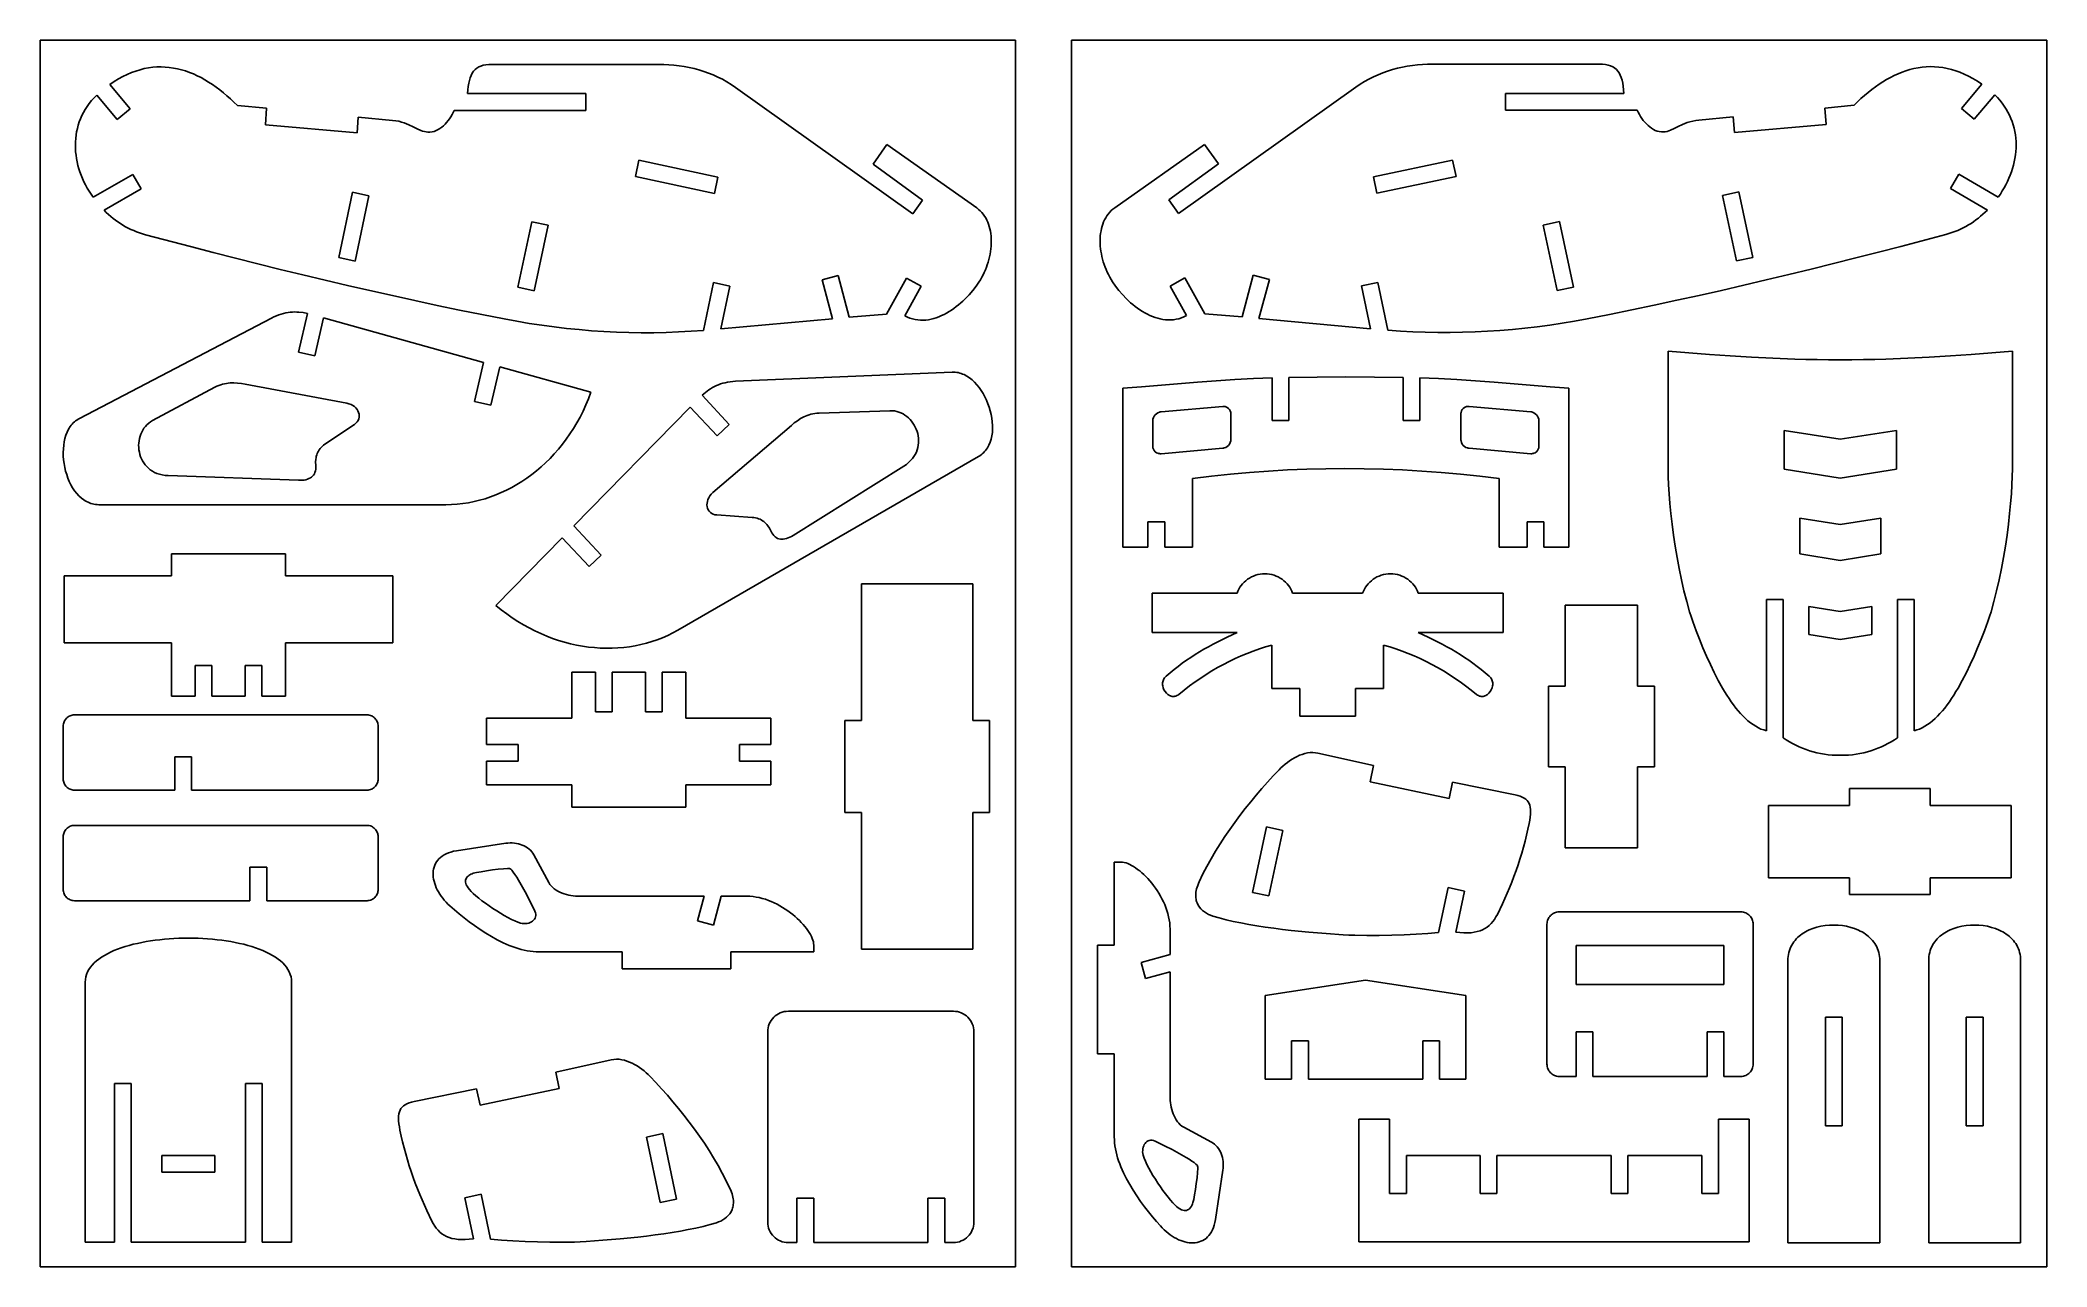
# Model space of a CAD drawing. Extents: x -2164 to 2164, y -1322 to 1322.
import ezdxf

# ---------------------------------------------------------------- set-up
doc = ezdxf.new("R2010")
doc.units = 0
doc.header["$MEASUREMENT"] = 0
doc.layers.get('0').update_dxf_attribs({"linetype": 'CONTINUOUS'})

msp = doc.modelspace()

# ---------------------------------------------------------------- linework, layer by layer
for p, q in [((-2163.5, -1322.2), (-2163.5, 1322.2)), ((-2163.5, 1322.2), (-60.1, 1322.2)), ((-60.1, 1322.2), (-60.1, -1322.2)), ((60.1, -1322.2), (60.1, 1322.2)), ((60.1, 1322.2), (2163.5, 1322.2)), ((2163.5, 1322.2), (2163.5, -1322.2)), ((-1966.6, 1252.3), (-1957.4, 1255.6)), ((-1957.4, 1255.6), (-1948.2, 1258.4)), ((-1948.2, 1258.4), (-1939, 1260.7)), ((-1939, 1260.7), (-1929.8, 1262.4)), ((-1929.8, 1262.4), (-1920.8, 1263.6)), ((-1920.8, 1263.6), (-1911.7, 1264.3)), ((-1911.7, 1264.3), (-1902.8, 1264.4)), ((-1902.8, 1264.4), (-1893.9, 1264.1)), ((-1893.9, 1264.1), (-1885, 1263.3)), ((-1885, 1263.3), (-1876.2, 1262.1)), ((-1876.2, 1262.1), (-1867.5, 1260.4)), ((-1867.5, 1260.4), (-1858.8, 1258.2)), ((-1858.8, 1258.2), (-1850.2, 1255.7)), ((-1850.2, 1255.7), (-1841.7, 1252.7)), ((-1231.8, 1250.9), (-1229, 1255)), ((-1229, 1255), (-1225.7, 1258.6)), ((-1225.7, 1258.6), (-1222, 1261.7)), ((-1222, 1261.7), (-1217.8, 1264.3)), ((-1217.8, 1264.3), (-1213.1, 1266.3)), ((-1213.1, 1266.3), (-1208, 1267.9)), ((-1208, 1267.9), (-1202.2, 1269.1)), ((-1202.2, 1269.1), (-1196, 1269.7)), ((-1196, 1269.7), (-1189.1, 1270)), ((-1189.1, 1270), (-829.8, 1270)), ((-829.8, 1270), (-818.8, 1269.8)), ((-818.8, 1269.8), (-807.8, 1269.2)), ((-807.8, 1269.2), (-796.8, 1268.3)), ((-796.8, 1268.3), (-785.9, 1267.1)), ((-785.9, 1267.1), (-775, 1265.4)), ((-775, 1265.4), (-764.2, 1263.4)), ((-764.2, 1263.4), (-753.6, 1260.9)), ((-753.6, 1260.9), (-743, 1258.1)), ((-743, 1258.1), (-732.6, 1254.9)), ((-732.6, 1254.9), (-722.3, 1251.2)), ((742.1, 1255.4), (731.8, 1251.7)), ((752.5, 1258.6), (742.1, 1255.4)), ((763.1, 1261.5), (752.5, 1258.6)), ((773.8, 1263.9), (763.1, 1261.5)), ((784.5, 1265.9), (773.8, 1263.9)), ((795.4, 1267.6), (784.5, 1265.9)), ((806.3, 1268.9), (795.4, 1267.6)), ((817.3, 1269.8), (806.3, 1268.9)), ((828.3, 1270.3), (817.3, 1269.8)), ((839.3, 1270.5), (828.3, 1270.3)), ((1198.6, 1270.5), (839.3, 1270.5)), ((1205.5, 1270.2), (1198.6, 1270.5)), ((1211.8, 1269.6), (1205.5, 1270.2)), ((1217.5, 1268.4), (1211.8, 1269.6)), ((1222.7, 1266.8), (1217.5, 1268.4)), ((1227.3, 1264.8), (1222.7, 1266.8)), ((1231.5, 1262.2), (1227.3, 1264.8)), ((1235.2, 1259.1), (1231.5, 1262.2)), ((1238.5, 1255.5), (1235.2, 1259.1)), ((1241.3, 1251.4), (1238.5, 1255.5)), ((1859.7, 1256.2), (1851.2, 1253.2)), ((1868.3, 1258.8), (1859.7, 1256.2)), ((1877, 1260.9), (1868.3, 1258.8)), ((1885.7, 1262.6), (1877, 1260.9)), ((1894.5, 1263.9), (1885.7, 1262.6)), ((1903.4, 1264.6), (1894.5, 1263.9)), ((1912.3, 1265), (1903.4, 1264.6)), ((1921.3, 1264.8), (1912.3, 1265)), ((1930.3, 1264.1), (1921.3, 1264.8)), ((1939.4, 1262.9), (1930.3, 1264.1)), ((1948.5, 1261.2), (1939.4, 1262.9)), ((1957.7, 1258.9), (1948.5, 1261.2)), ((1966.9, 1256.1), (1957.7, 1258.9)), ((1976.2, 1252.8), (1966.9, 1256.1)), ((-2013.6, 1226.7), (-2004.1, 1233)), ((-1969.7, 1174.3), (-2013.6, 1226.7)), ((-2004.1, 1233), (-1994.7, 1238.7)), ((-1994.7, 1238.7), (-1985.3, 1243.8)), ((-1985.3, 1243.8), (-1976, 1248.3)), ((-1976, 1248.3), (-1966.6, 1252.3)), ((-1841.7, 1252.7), (-1833.2, 1249.3)), ((-1833.2, 1249.3), (-1824.9, 1245.5)), ((-1824.9, 1245.5), (-1816.6, 1241.3)), ((-1816.6, 1241.3), (-1808.3, 1236.8)), ((-1808.3, 1236.8), (-1800.2, 1231.9)), ((-1800.2, 1231.9), (-1792.1, 1226.6)), ((-1792.1, 1226.6), (-1784.2, 1221.1)), ((-1784.2, 1221.1), (-1776.3, 1215.2)), ((-1776.3, 1215.2), (-1768.5, 1208.9)), ((-1241.9, 1206.8), (-1241.3, 1214.8)), ((-1241.3, 1214.8), (-1240.5, 1222.3)), ((-1240.5, 1222.3), (-1239.4, 1229.1)), ((-1239.4, 1229.1), (-1238, 1235.4)), ((-1238, 1235.4), (-1236.3, 1241.1)), ((-1236.3, 1241.1), (-1234.2, 1246.3)), ((-1234.2, 1246.3), (-1231.8, 1250.9)), ((-722.3, 1251.2), (-712.1, 1247.2)), ((-712.1, 1247.2), (-702.1, 1242.7)), ((-702.1, 1242.7), (-692.3, 1237.7)), ((-692.3, 1237.7), (-682.6, 1232.4)), ((-682.6, 1232.4), (-673.2, 1226.5)), ((-673.2, 1226.5), (-664, 1220.3)), ((-664, 1220.3), (-281.8, 948.1)), ((673.5, 1220.8), (291.3, 948.6)), ((682.7, 1227.1), (673.5, 1220.8)), ((692.1, 1232.9), (682.7, 1227.1)), ((701.8, 1238.2), (692.1, 1232.9)), ((711.6, 1243.2), (701.8, 1238.2)), ((721.6, 1247.7), (711.6, 1243.2)), ((731.8, 1251.7), (721.6, 1247.7)), ((1243.8, 1246.8), (1241.3, 1251.4)), ((1245.8, 1241.6), (1243.8, 1246.8)), ((1247.6, 1235.9), (1245.8, 1241.6)), ((1249, 1229.6), (1247.6, 1235.9)), ((1250, 1222.8), (1249, 1229.6)), ((1250.8, 1215.3), (1250, 1222.8)), ((1251.4, 1207.3), (1250.8, 1215.3)), ((1785.8, 1215.7), (1778, 1209.5)), ((1793.7, 1221.6), (1785.8, 1215.7)), ((1801.7, 1227.1), (1793.7, 1221.6)), ((1809.7, 1232.4), (1801.7, 1227.1)), ((1817.9, 1237.3), (1809.7, 1232.4)), ((1826.1, 1241.8), (1817.9, 1237.3)), ((1834.4, 1246), (1826.1, 1241.8)), ((1842.8, 1249.8), (1834.4, 1246)), ((1851.2, 1253.2), (1842.8, 1249.8)), ((1985.5, 1248.9), (1976.2, 1252.8)), ((1979.2, 1174.8), (2023.1, 1227.2)), ((1994.8, 1244.3), (1985.5, 1248.9)), ((2004.2, 1239.2), (1994.8, 1244.3)), ((2013.7, 1233.5), (2004.2, 1239.2)), ((2023.1, 1227.2), (2013.7, 1233.5)), ((-2070.1, 1166.3), (-2066.3, 1172.9)), ((-2066.3, 1172.9), (-2062.2, 1179.4)), ((-2062.2, 1179.4), (-2057.6, 1185.7)), ((-2057.6, 1185.7), (-2052.7, 1191.9)), ((-2052.7, 1191.9), (-2047.3, 1198)), ((-2047.3, 1198), (-2041.6, 1203.9)), ((-2041.6, 1203.9), (-1997.3, 1151.1)), ((-1997.3, 1151.1), (-1969.7, 1174.3)), ((-1768.5, 1208.9), (-1760.7, 1202.4)), ((-1760.7, 1202.4), (-1753.1, 1195.6)), ((-1753.1, 1195.6), (-1745.6, 1188.6)), ((-1745.6, 1188.6), (-1738.2, 1181.2)), ((-1738.2, 1181.2), (-1675.2, 1175.2)), ((-1675.2, 1175.2), (-1677.7, 1139.5)), ((-1272.9, 1166.1), (-1270.7, 1170.7)), ((-1270.7, 1170.7), (-986.8, 1170.7)), ((-986.8, 1206.8), (-1241.9, 1206.8)), ((-986.8, 1170.7), (-986.8, 1206.8)), ((996.4, 1207.3), (1251.4, 1207.3)), ((996.4, 1171.3), (996.4, 1207.3)), ((1280.2, 1171.2), (996.4, 1171.3)), ((1282.4, 1166.6), (1280.2, 1171.2)), ((1747.7, 1181.8), (1684.7, 1175.7)), ((1684.7, 1175.7), (1687.3, 1140.1)), ((1755.1, 1189.1), (1747.7, 1181.8)), ((1762.6, 1196.2), (1755.1, 1189.1)), ((1770.3, 1203), (1762.6, 1196.2)), ((1778, 1209.5), (1770.3, 1203)), ((2006.8, 1151.6), (1979.2, 1174.8)), ((2051.1, 1204.4), (2006.8, 1151.6)), ((2056.8, 1198.5), (2051.1, 1204.4)), ((2062.2, 1192.5), (2056.8, 1198.5)), ((2067.1, 1186.3), (2062.2, 1192.5)), ((2071.7, 1179.9), (2067.1, 1186.3)), ((2075.8, 1173.4), (2071.7, 1179.9)), ((2079.6, 1166.9), (2075.8, 1173.4)), ((-2084.9, 1124.8), (-2083.3, 1132)), ((-2083.3, 1132), (-2081.4, 1139)), ((-2081.4, 1139), (-2079.1, 1146)), ((-2079.1, 1146), (-2076.5, 1152.9)), ((-2076.5, 1152.9), (-2073.5, 1159.6)), ((-2073.5, 1159.6), (-2070.1, 1166.3)), ((-1677.7, 1139.5), (-1480.2, 1122.3)), ((-1480.2, 1122.3), (-1477.7, 1156.4)), ((-1477.7, 1156.4), (-1403.8, 1149.3)), ((-1403.8, 1149.3), (-1396.9, 1148.4)), ((-1396.9, 1148.4), (-1390.4, 1147.2)), ((-1390.4, 1147.2), (-1384.4, 1145.7)), ((-1384.4, 1145.7), (-1378.7, 1143.9)), ((-1378.7, 1143.9), (-1373.4, 1142)), ((-1373.4, 1142), (-1368.3, 1139.9)), ((-1368.3, 1139.9), (-1359.1, 1135.5)), ((-1359.1, 1135.5), (-1350.6, 1131.3)), ((-1350.6, 1131.3), (-1342.7, 1127.6)), ((-1342.7, 1127.6), (-1338.9, 1126.2)), ((-1338.9, 1126.2), (-1335.1, 1125)), ((-1318.4, 1124.5), (-1314, 1125.6)), ((-1314, 1125.6), (-1309.7, 1127.2)), ((-1309.7, 1127.2), (-1305.6, 1129.2)), ((-1305.6, 1129.2), (-1301.5, 1131.6)), ((-1301.5, 1131.6), (-1297.7, 1134.4)), ((-1297.7, 1134.4), (-1293.9, 1137.6)), ((-1293.9, 1137.6), (-1290.4, 1141)), ((-1290.4, 1141), (-1287, 1144.7)), ((-1287, 1144.7), (-1283.8, 1148.7)), ((-1283.8, 1148.7), (-1280.8, 1152.8)), ((-1280.8, 1152.8), (-1277.9, 1157.2)), ((-1277.9, 1157.2), (-1275.3, 1161.6)), ((-1275.3, 1161.6), (-1272.9, 1166.1)), ((1284.8, 1162.1), (1282.4, 1166.6)), ((1287.4, 1157.7), (1284.8, 1162.1)), ((1290.3, 1153.4), (1287.4, 1157.7)), ((1293.3, 1149.2), (1290.3, 1153.4)), ((1296.5, 1145.3), (1293.3, 1149.2)), ((1299.9, 1141.5), (1296.5, 1145.3)), ((1303.5, 1138.1), (1299.9, 1141.5)), ((1307.2, 1135), (1303.5, 1138.1)), ((1311.1, 1132.1), (1307.2, 1135)), ((1315.1, 1129.7), (1311.1, 1132.1)), ((1319.2, 1127.7), (1315.1, 1129.7)), ((1323.5, 1126.1), (1319.2, 1127.7)), ((1327.9, 1125), (1323.5, 1126.1)), ((1344.6, 1125.5), (1340.8, 1124.7)), ((1348.4, 1126.7), (1344.6, 1125.5)), ((1352.2, 1128.2), (1348.4, 1126.7)), ((1360.1, 1131.8), (1352.2, 1128.2)), ((1368.6, 1136), (1360.1, 1131.8)), ((1377.9, 1140.4), (1368.6, 1136)), ((1382.9, 1142.5), (1377.9, 1140.4)), ((1388.2, 1144.4), (1382.9, 1142.5)), ((1393.9, 1146.2), (1388.2, 1144.4)), ((1399.9, 1147.7), (1393.9, 1146.2)), ((1406.4, 1149), (1399.9, 1147.7)), ((1413.3, 1149.8), (1406.4, 1149)), ((1487.2, 1156.9), (1413.3, 1149.8)), ((1489.7, 1122.8), (1487.2, 1156.9)), ((1687.3, 1140.1), (1489.7, 1122.8)), ((2083, 1160.2), (2079.6, 1166.9)), ((2086, 1153.4), (2083, 1160.2)), ((2088.7, 1146.5), (2086, 1153.4)), ((2090.9, 1139.5), (2088.7, 1146.5)), ((2092.8, 1132.5), (2090.9, 1139.5)), ((2094.4, 1125.4), (2092.8, 1132.5)), ((2095.6, 1118.2), (2094.4, 1125.4)), ((-2087.6, 1096), (-2087.5, 1103.2)), ((-2087.5, 1088.7), (-2087.6, 1096)), ((-2087.5, 1103.2), (-2086.9, 1110.5)), ((-2087, 1081.4), (-2087.5, 1088.7)), ((-2086.9, 1110.5), (-2086.1, 1117.7)), ((-2086.1, 1117.7), (-2084.9, 1124.8)), ((-1335.1, 1125), (-1331.3, 1124.2)), ((-1331.3, 1124.2), (-1327.5, 1123.8)), ((-1327.5, 1123.8), (-1322.9, 1123.8)), ((-1322.9, 1123.8), (-1318.4, 1124.5)), ((-367.5, 1054.9), (-337.5, 1097)), ((-337.5, 1097), (-144.1, 960.4)), ((347, 1097.5), (153.7, 960.9)), ((377.1, 1055.5), (347, 1097.5)), ((1332.4, 1124.4), (1327.9, 1125)), ((1337, 1124.3), (1332.4, 1124.4)), ((1340.8, 1124.7), (1337, 1124.3)), ((2096.5, 1111), (2095.6, 1118.2)), ((2095.8, 1074.6), (2096.5, 1081.9)), ((2097, 1103.8), (2096.5, 1111)), ((2096.5, 1081.9), (2097, 1089.2)), ((2097.2, 1096.5), (2097, 1103.8)), ((2097, 1089.2), (2097.2, 1096.5)), ((-2086.2, 1074.1), (-2087, 1081.4)), ((-2085.1, 1066.8), (-2086.2, 1074.1)), ((-2083.7, 1059.6), (-2085.1, 1066.8)), ((-2082, 1052.3), (-2083.7, 1059.6)), ((-2080, 1045.1), (-2082, 1052.3)), ((-2077.7, 1038), (-2080, 1045.1)), ((-880, 1027.9), (-872.5, 1063.1)), ((-872.5, 1063.1), (-702, 1026.9)), ((-260.6, 977.2), (-367.5, 1054.9)), ((270.1, 977.7), (377.1, 1055.5)), ((882, 1063.7), (711.6, 1027.4)), ((889.5, 1028.4), (882, 1063.7)), ((2087.2, 1038.5), (2089.5, 1045.6)), ((2089.5, 1045.6), (2091.5, 1052.8)), ((2091.5, 1052.8), (2093.2, 1060.1)), ((2093.2, 1060.1), (2094.6, 1067.3)), ((2094.6, 1067.3), (2095.8, 1074.6)), ((-2075.1, 1030.9), (-2077.7, 1038)), ((-2072.2, 1023.8), (-2075.1, 1030.9)), ((-2069.1, 1016.9), (-2072.2, 1023.8)), ((-2065.6, 1010), (-2069.1, 1016.9)), ((-2061.9, 1003.2), (-2065.6, 1010)), ((-2058, 996.5), (-2061.9, 1003.2)), ((-2053.8, 990), (-2058, 996.5)), ((-1963.9, 1032.8), (-2049.3, 983.5)), ((-2025.7, 955.5), (-1945.9, 1001.6)), ((-1945.9, 1001.6), (-1963.9, 1032.8)), ((-709.5, 991.6), (-880, 1027.9)), ((-702, 1026.9), (-709.5, 991.6)), ((711.6, 1027.4), (719.1, 992.1)), ((719.1, 992.1), (889.5, 1028.4)), ((1955.4, 1002.1), (1973.5, 1033.3)), ((2035.2, 956), (1955.4, 1002.1)), ((1973.5, 1033.3), (2058.8, 984)), ((2063.3, 990.5), (2067.5, 997.1)), ((2067.5, 997.1), (2071.5, 1003.7)), ((2071.5, 1003.7), (2075.2, 1010.5)), ((2075.2, 1010.5), (2078.6, 1017.4)), ((2078.6, 1017.4), (2081.7, 1024.4)), ((2081.7, 1024.4), (2084.6, 1031.4)), ((2084.6, 1031.4), (2087.2, 1038.5)), ((-2049.3, 983.5), (-2053.8, 990)), ((-2021, 950.8), (-2025.7, 955.5)), ((-1519.7, 853.3), (-1489.8, 994.4)), ((-1489.8, 994.4), (-1454.5, 986.9)), ((-1454.5, 986.9), (-1484.5, 845.8)), ((-281.8, 948.1), (-260.6, 977.2)), ((-144.1, 960.4), (-140.2, 957.4)), ((-140.2, 957.4), (-136.5, 954.1)), ((-136.5, 954.1), (-133.1, 950.6)), ((146.1, 954.6), (142.7, 951.1)), ((149.7, 957.9), (146.1, 954.6)), ((153.7, 960.9), (149.7, 957.9)), ((291.3, 948.6), (270.1, 977.7)), ((1499.3, 994.9), (1464, 987.4)), ((1464, 987.4), (1494, 846.4)), ((1529.3, 853.9), (1499.3, 994.9)), ((2030.5, 951.4), (2035.2, 956)), ((2058.8, 984), (2063.3, 990.5)), ((-2016.2, 946.4), (-2021, 950.8)), ((-2011.3, 942.1), (-2016.2, 946.4)), ((-2006.3, 937.9), (-2011.3, 942.1)), ((-2001.2, 934), (-2006.3, 937.9)), ((-1995.9, 930.2), (-2001.2, 934)), ((-1990.5, 926.6), (-1995.9, 930.2)), ((-1985.1, 923.2), (-1990.5, 926.6)), ((-1979.4, 920), (-1985.1, 923.2)), ((-1973.7, 917), (-1979.4, 920)), ((-1967.8, 914.1), (-1973.7, 917)), ((-1961.7, 911.5), (-1967.8, 914.1)), ((-1955.5, 909), (-1961.7, 911.5)), ((-1949.2, 906.7), (-1955.5, 909)), ((-1133.3, 789.4), (-1103.3, 930.5)), ((-1103.3, 930.5), (-1068.1, 923)), ((-1068.1, 923), (-1098, 781.9)), ((-133.1, 950.6), (-130, 946.9)), ((-130, 946.9), (-127.2, 942.9)), ((-127.2, 942.9), (-124.6, 938.8)), ((-124.6, 938.8), (-122.3, 934.4)), ((-122.3, 934.4), (-120.2, 929.9)), ((-120.2, 929.9), (-118.4, 925.2)), ((-118.4, 925.2), (-116.8, 920.4)), ((-116.8, 920.4), (-115.5, 915.4)), ((-115.5, 915.4), (-114.4, 910.3)), ((-114.4, 910.3), (-113.6, 905.1)), ((124, 910.9), (123.1, 905.6)), ((125, 916), (124, 910.9)), ((126.3, 920.9), (125, 916)), ((127.9, 925.8), (126.3, 920.9)), ((129.7, 930.4), (127.9, 925.8)), ((131.8, 935), (129.7, 930.4)), ((134.1, 939.3), (131.8, 935)), ((136.7, 943.4), (134.1, 939.3)), ((139.6, 947.4), (136.7, 943.4)), ((142.7, 951.1), (139.6, 947.4)), ((1112.8, 931), (1077.6, 923.5)), ((1077.6, 923.5), (1107.6, 782.4)), ((1142.8, 789.9), (1112.8, 931)), ((1958.7, 907.2), (1965.1, 909.5)), ((1965.1, 909.5), (1971.3, 912)), ((1971.3, 912), (1977.3, 914.7)), ((1977.3, 914.7), (1983.2, 917.5)), ((1983.2, 917.5), (1989, 920.5)), ((1989, 920.5), (1994.6, 923.8)), ((1994.6, 923.8), (2000.1, 927.1)), ((2000.1, 927.1), (2005.4, 930.7)), ((2005.4, 930.7), (2010.7, 934.5)), ((2010.7, 934.5), (2015.8, 938.4)), ((2015.8, 938.4), (2020.8, 942.6)), ((2020.8, 942.6), (2025.7, 946.9)), ((2025.7, 946.9), (2030.5, 951.4)), ((-1942.7, 904.6), (-1949.2, 906.7)), ((-1936, 902.7), (-1942.7, 904.6)), ((-1839.1, 877), (-1936, 902.7)), ((-1790.7, 864.5), (-1839.1, 877)), ((-114.3, 866.5), (-115.3, 860.8)), ((-113.5, 872.1), (-114.3, 866.5)), ((-113.6, 905.1), (-113, 899.8)), ((-113, 877.8), (-113.5, 872.1)), ((-113, 899.8), (-112.7, 894.4)), ((-112.6, 883.4), (-113, 877.8)), ((-112.7, 894.4), (-112.5, 888.9)), ((-112.5, 888.9), (-112.6, 883.4)), ((122.2, 894.9), (122.1, 889.4)), ((122.1, 889.4), (122.2, 883.9)), ((122.5, 900.3), (122.2, 894.9)), ((122.2, 883.9), (122.5, 878.3)), ((123.1, 905.6), (122.5, 900.3)), ((122.5, 878.3), (123, 872.6)), ((123, 872.6), (123.8, 867)), ((123.8, 867), (124.8, 861.3)), ((1800.3, 865), (1848.7, 877.6)), ((1848.7, 877.6), (1945.5, 903.2)), ((1945.5, 903.2), (1952.2, 905.1)), ((1952.2, 905.1), (1958.7, 907.2)), ((-1742.4, 852.1), (-1790.7, 864.5)), ((-1694, 839.9), (-1742.4, 852.1)), ((-1645.7, 828), (-1694, 839.9)), ((-1597.3, 816.2), (-1645.7, 828)), ((-1484.5, 845.8), (-1519.7, 853.3)), ((-125.4, 827), (-127.8, 821.5)), ((-123.2, 832.5), (-125.4, 827)), ((-121.2, 838.1), (-123.2, 832.5)), ((-119.4, 843.7), (-121.2, 838.1)), ((-117.8, 849.4), (-119.4, 843.7)), ((-116.4, 855.1), (-117.8, 849.4)), ((-115.3, 860.8), (-116.4, 855.1)), ((124.8, 861.3), (126, 855.6)), ((126, 855.6), (127.4, 849.9)), ((127.4, 849.9), (129, 844.2)), ((129, 844.2), (130.8, 838.6)), ((130.8, 838.6), (132.8, 833)), ((132.8, 833), (134.9, 827.5)), ((134.9, 827.5), (137.3, 822.1)), ((1494, 846.4), (1529.3, 853.9)), ((1606.9, 816.7), (1655.2, 828.5)), ((1655.2, 828.5), (1703.5, 840.4)), ((1703.5, 840.4), (1751.9, 852.6)), ((1751.9, 852.6), (1800.3, 865)), ((-1549, 804.7), (-1597.3, 816.2)), ((-1500.7, 793.4), (-1549, 804.7)), ((-1452.4, 782.3), (-1500.7, 793.4)), ((-1404.1, 771.4), (-1452.4, 782.3)), ((-1098, 781.9), (-1133.3, 789.4)), ((-711.3, 799.5), (-733.2, 696.5)), ((-676, 792), (-711.3, 799.5)), ((-695.7, 699.7), (-676, 792)), ((-442.8, 815), (-477.6, 805.6)), ((-477.6, 805.6), (-455, 721.4)), ((-418.7, 725.2), (-442.8, 815)), ((-295.3, 809), (-338.3, 731.5)), ((-298.9, 728.1), (-263.8, 791.5)), ((-263.8, 791.5), (-295.3, 809)), ((-152.7, 782.2), (-160.6, 773.1)), ((-145.5, 791.5), (-152.7, 782.2)), ((-139.2, 800.7), (-145.5, 791.5)), ((-136.1, 805.7), (-139.2, 800.7)), ((-133.1, 810.9), (-136.1, 805.7)), ((-130.4, 816.2), (-133.1, 810.9)), ((-127.8, 821.5), (-130.4, 816.2)), ((137.3, 822.1), (139.9, 816.7)), ((139.9, 816.7), (142.7, 811.4)), ((142.7, 811.4), (145.6, 806.3)), ((145.6, 806.3), (148.7, 801.2)), ((148.7, 801.2), (155, 792)), ((155, 792), (162.2, 782.7)), ((162.2, 782.7), (170.1, 773.6)), ((273.3, 792), (304.8, 809.5)), ((308.4, 728.6), (273.3, 792)), ((304.8, 809.5), (347.8, 732)), ((428.2, 725.8), (452.3, 815.5)), ((452.3, 815.5), (487.1, 806.2)), ((487.1, 806.2), (464.5, 721.9)), ((685.6, 792.5), (720.8, 800)), ((705.2, 700.2), (685.6, 792.5)), ((720.8, 800), (742.7, 697)), ((1107.6, 782.4), (1142.8, 789.9)), ((1413.6, 772), (1461.9, 782.8)), ((1461.9, 782.8), (1510.2, 793.9)), ((1510.2, 793.9), (1558.5, 805.2)), ((1558.5, 805.2), (1606.9, 816.7)), ((-1624.2, 735.7), (-1629, 735.1)), ((-1619.5, 736.1), (-1624.2, 735.7)), ((-1614.8, 736.2), (-1619.5, 736.1)), ((-1610.2, 736.1), (-1614.8, 736.2)), ((-1605.6, 735.8), (-1610.2, 736.1)), ((-1596.4, 734.8), (-1605.6, 735.8)), ((-1355.8, 760.8), (-1404.1, 771.4)), ((-1307.5, 750.5), (-1355.8, 760.8)), ((-1259.2, 740.4), (-1307.5, 750.5)), ((-1211, 730.6), (-1259.2, 740.4)), ((-203.6, 737), (-209, 733.8)), ((-198.4, 740.3), (-203.6, 737)), ((-193.2, 743.9), (-198.4, 740.3)), ((-188.2, 747.7), (-193.2, 743.9)), ((-183.2, 751.6), (-188.2, 747.7)), ((-178.4, 755.6), (-183.2, 751.6)), ((-173.7, 759.8), (-178.4, 755.6)), ((-169.2, 764.2), (-173.7, 759.8)), ((-160.6, 773.1), (-169.2, 764.2)), ((170.1, 773.6), (178.7, 764.7)), ((178.7, 764.7), (183.3, 760.4)), ((183.3, 760.4), (187.9, 756.2)), ((187.9, 756.2), (192.7, 752.1)), ((192.7, 752.1), (197.7, 748.2)), ((197.7, 748.2), (202.7, 744.4)), ((202.7, 744.4), (207.9, 740.9)), ((207.9, 740.9), (213.2, 737.5)), ((213.2, 737.5), (218.5, 734.4)), ((1220.5, 731.1), (1268.8, 740.9)), ((1268.8, 740.9), (1317, 751)), ((1317, 751), (1365.3, 761.4)), ((1365.3, 761.4), (1413.6, 772)), ((-1664.9, 723), (-2078.9, 506.8)), ((-1659.5, 725.7), (-1664.9, 723)), ((-1654.2, 728), (-1659.5, 725.7)), ((-1649, 730), (-1654.2, 728)), ((-1643.8, 731.7), (-1649, 730)), ((-1638.8, 733.2), (-1643.8, 731.7)), ((-1633.9, 734.3), (-1638.8, 733.2)), ((-1629, 735.1), (-1633.9, 734.3)), ((-1606.6, 649.6), (-1587.3, 733)), ((-1587.3, 733), (-1596.4, 734.8)), ((-1552.4, 723.7), (-1571.4, 641.4)), ((-1207.2, 627.6), (-1552.4, 723.7)), ((-1162.7, 721.1), (-1211, 730.6)), ((-1135.8, 716.1), (-1162.7, 721.1)), ((-1108.9, 711.5), (-1135.8, 716.1)), ((-1082, 707.5), (-1108.9, 711.5)), ((-1055.2, 703.9), (-1082, 707.5)), ((-1028.3, 700.7), (-1055.2, 703.9)), ((-1001.5, 698.1), (-1028.3, 700.7)), ((-974.6, 695.8), (-1001.5, 698.1)), ((-947.8, 694.1), (-974.6, 695.8)), ((-921, 692.8), (-947.8, 694.1)), ((-894.1, 691.9), (-921, 692.8)), ((-786.8, 693.1), (-813.7, 692.2)), ((-760, 694.6), (-786.8, 693.1)), ((-733.2, 696.5), (-760, 694.6)), ((-455, 721.4), (-695.7, 699.7)), ((-338.3, 731.5), (-418.7, 725.2)), ((-293.4, 725.3), (-298.9, 728.1)), ((-287.9, 723), (-293.4, 725.3)), ((-282.3, 721.2), (-287.9, 723)), ((-276.6, 719.9), (-282.3, 721.2)), ((-270.9, 719), (-276.6, 719.9)), ((-265.2, 718.5), (-270.9, 719)), ((-259.5, 718.5), (-265.2, 718.5)), ((-253.8, 718.8), (-259.5, 718.5)), ((-248.1, 719.5), (-253.8, 718.8)), ((-242.4, 720.6), (-248.1, 719.5)), ((-236.7, 722.1), (-242.4, 720.6)), ((-231.1, 723.9), (-236.7, 722.1)), ((-225.5, 725.9), (-231.1, 723.9)), ((-219.9, 728.3), (-225.5, 725.9)), ((-214.4, 730.9), (-219.9, 728.3)), ((-209, 733.8), (-214.4, 730.9)), ((218.5, 734.4), (223.9, 731.5)), ((223.9, 731.5), (229.4, 728.8)), ((229.4, 728.8), (235, 726.4)), ((235, 726.4), (240.6, 724.4)), ((240.6, 724.4), (246.2, 722.6)), ((246.2, 722.6), (251.9, 721.2)), ((251.9, 721.2), (257.6, 720.1)), ((257.6, 720.1), (263.3, 719.3)), ((263.3, 719.3), (269, 719)), ((269, 719), (274.8, 719)), ((274.8, 719), (280.5, 719.5)), ((280.5, 719.5), (286.1, 720.4)), ((286.1, 720.4), (291.8, 721.7)), ((291.8, 721.7), (297.4, 723.5)), ((297.4, 723.5), (302.9, 725.8)), ((302.9, 725.8), (308.4, 728.6)), ((347.8, 732), (428.2, 725.8)), ((464.5, 721.9), (705.2, 700.2)), ((742.7, 697), (769.5, 695.1)), ((769.5, 695.1), (796.4, 693.7)), ((796.4, 693.7), (823.2, 692.7)), ((823.2, 692.7), (850, 692.1)), ((876.8, 692.1), (903.7, 692.5)), ((903.7, 692.5), (930.5, 693.3)), ((930.5, 693.3), (957.3, 694.6)), ((957.3, 694.6), (984.2, 696.3)), ((984.2, 696.3), (1011, 698.6)), ((1011, 698.6), (1037.9, 701.2)), ((1037.9, 701.2), (1064.7, 704.4)), ((1064.7, 704.4), (1091.6, 708)), ((1091.6, 708), (1118.4, 712.1)), ((1118.4, 712.1), (1145.3, 716.6)), ((1145.3, 716.6), (1172.2, 721.6)), ((1172.2, 721.6), (1220.5, 731.1)), ((-1571.4, 641.4), (-1606.6, 649.6)), ((-867.3, 691.6), (-894.1, 691.9)), ((-840.5, 691.6), (-867.3, 691.6)), ((-813.7, 692.2), (-840.5, 691.6)), ((850, 692.1), (876.8, 692.1)), ((1391.4, 648.2), (1347.1, 651.9)), ((1347.1, 651.9), (1347.1, 398.2)), ((2089.2, 651.9), (2044.9, 648.2)), ((2089.2, 398.2), (2089.2, 651.9)), ((-1226.6, 543.4), (-1207.2, 627.6)), ((-1172.4, 617.9), (-1191.5, 535.3)), ((-975.8, 563.1), (-1172.4, 617.9)), ((-663.8, 586.7), (-197.1, 606.5)), ((-197.1, 606.5), (-193.8, 606.5)), ((-193.8, 606.5), (-190.5, 606.3)), ((-190.5, 606.3), (-187.2, 605.9)), ((-187.2, 605.9), (-183.9, 605.4)), ((1435.9, 644.7), (1391.4, 648.2)), ((1480.8, 641.5), (1435.9, 644.7)), ((1526.3, 638.7), (1480.8, 641.5)), ((1572.6, 636.4), (1526.3, 638.7)), ((1619.8, 634.6), (1572.6, 636.4)), ((1643.9, 634), (1619.8, 634.6)), ((1668.3, 633.5), (1643.9, 634)), ((1693, 633.2), (1668.3, 633.5)), ((1718.1, 633.2), (1693, 633.2)), ((1743.2, 633.2), (1718.1, 633.2)), ((1768, 633.5), (1743.2, 633.2)), ((1792.4, 634), (1768, 633.5)), ((1816.4, 634.6), (1792.4, 634)), ((1863.7, 636.4), (1816.4, 634.6)), ((1910, 638.7), (1863.7, 636.4)), ((1955.5, 641.5), (1910, 638.7)), ((2000.4, 644.7), (1955.5, 641.5)), ((2044.9, 648.2), (2000.4, 644.7)), ((-1921, 502.1), (-1786.5, 573.9)), ((-1786.5, 573.9), (-1782.4, 576)), ((-1782.4, 576), (-1778.3, 577.7)), ((-1778.3, 577.7), (-1774.2, 579.2)), ((-1774.2, 579.2), (-1770.1, 580.5)), ((-1770.1, 580.5), (-1766.1, 581.5)), ((-1766.1, 581.5), (-1762, 582.3)), ((-1762, 582.3), (-1758, 582.8)), ((-1758, 582.8), (-1753.9, 583.2)), ((-1753.9, 583.2), (-1745.8, 583.4)), ((-1745.8, 583.4), (-1737.7, 582.9)), ((-1737.7, 582.9), (-1729.6, 582)), ((-1729.6, 582), (-1721.3, 580.6)), ((-1721.3, 580.6), (-1502.5, 539.6)), ((-981, 549.3), (-975.8, 563.1)), ((-736, 556.6), (-729, 562.6)), ((-729, 562.6), (-721.6, 568.2)), ((-721.6, 568.2), (-717.7, 570.7)), ((-717.7, 570.7), (-713.8, 573.1)), ((-713.8, 573.1), (-709.6, 575.3)), ((-709.6, 575.3), (-705.4, 577.4)), ((-705.4, 577.4), (-700.9, 579.3)), ((-700.9, 579.3), (-696.3, 581)), ((-696.3, 581), (-691.5, 582.5)), ((-691.5, 582.5), (-686.4, 583.7)), ((-686.4, 583.7), (-681.1, 584.8)), ((-681.1, 584.8), (-675.6, 585.7)), ((-675.6, 585.7), (-669.8, 586.3)), ((-669.8, 586.3), (-663.8, 586.7)), ((-183.9, 605.4), (-180.7, 604.6)), ((-180.7, 604.6), (-177.6, 603.6)), ((-177.6, 603.6), (-174.4, 602.4)), ((-174.4, 602.4), (-171.4, 601.1)), ((-171.4, 601.1), (-165.3, 597.9)), ((-165.3, 597.9), (-159.5, 594.1)), ((-159.5, 594.1), (-154, 589.6)), ((-154, 589.6), (-148.7, 584.7)), ((-148.7, 584.7), (-143.6, 579.2)), ((-143.6, 579.2), (-138.8, 573.3)), ((-138.8, 573.3), (-134.4, 566.9)), ((-134.4, 566.9), (-130.2, 560.3)), ((171.2, 571.9), (211.4, 575.1)), ((171.2, 229.3), (171.2, 571.9)), ((211.4, 575.1), (332, 585.1)), ((332, 585.1), (372.2, 588.1)), ((372.2, 588.1), (412.4, 590.7)), ((412.4, 590.7), (452.6, 592.7)), ((452.6, 592.7), (472.7, 593.5)), ((472.7, 593.5), (492.8, 594.1)), ((492.8, 594.1), (492.8, 502.6)), ((528.8, 595), (590.4, 595.8)), ((528.8, 502.6), (528.8, 595)), ((590.4, 595.8), (652, 596.1)), ((652, 596.1), (713.6, 595.8)), ((713.6, 595.8), (775.2, 595)), ((775.2, 595), (775.2, 502.6)), ((811.3, 594.1), (831.4, 593.5)), ((811.3, 502.6), (811.3, 594.1)), ((831.4, 593.5), (851.5, 592.7)), ((851.5, 592.7), (891.6, 590.7)), ((891.6, 590.7), (931.8, 588.1)), ((931.8, 588.1), (972, 585.1)), ((972, 585.1), (1092.6, 575.1)), ((1092.6, 575.1), (1132.8, 571.9)), ((1132.8, 571.9), (1132.8, 229.3)), ((-1502.5, 539.6), (-1497.6, 538.4)), ((-1497.6, 538.4), (-1493.2, 536.8)), ((-1493.2, 536.8), (-1489.2, 534.6)), ((-1489.2, 534.6), (-1485.7, 532.2)), ((-1485.7, 532.2), (-1482.7, 529.4)), ((-1482.7, 529.4), (-1480.2, 526.3)), ((-1480.2, 526.3), (-1478.2, 523.1)), ((-1478.2, 523.1), (-1476.7, 519.7)), ((-1476.7, 519.7), (-1475.7, 516.2)), ((-1191.5, 535.3), (-1226.6, 543.4)), ((-1012.5, 275.2), (-761.6, 531.1)), ((-999.3, 509.7), (-992.8, 522.5)), ((-992.8, 522.5), (-986.7, 535.7)), ((-986.7, 535.7), (-981, 549.3)), ((-761.6, 531.1), (-704, 469.3)), ((-677.6, 493.9), (-736, 556.6)), ((-331.5, 523.4), (-483.9, 518.4)), ((-326.4, 523.3), (-331.5, 523.4)), ((-321.4, 522.8), (-326.4, 523.3)), ((-316.5, 521.8), (-321.4, 522.8)), ((-311.8, 520.4), (-316.5, 521.8)), ((-307.3, 518.5), (-311.8, 520.4)), ((-130.2, 560.3), (-126.4, 553.3)), ((-126.4, 553.3), (-122.9, 546)), ((-122.9, 546), (-119.8, 538.5)), ((-119.8, 538.5), (-117.1, 530.9)), ((-117.1, 530.9), (-114.7, 523.1)), ((-114.7, 523.1), (-112.9, 515.3)), ((246.6, 518.8), (249.9, 520.2)), ((249.9, 520.2), (251.6, 520.6)), ((251.6, 520.6), (253.4, 520.8)), ((253.4, 520.8), (386.4, 532.5)), ((386.4, 532.5), (388.2, 532.5)), ((388.2, 532.5), (389.9, 532.4)), ((389.9, 532.4), (391.6, 532.1)), ((391.6, 532.1), (393.2, 531.7)), ((393.2, 531.7), (396.2, 530.2)), ((396.2, 530.2), (398.8, 528.3)), ((398.8, 528.3), (401, 525.8)), ((401, 525.8), (402.6, 522.9)), ((402.6, 522.9), (403.7, 519.6)), ((403.7, 519.6), (403.9, 517.8)), ((900.3, 519.6), (900.1, 517.8)), ((901.4, 522.9), (900.3, 519.6)), ((903, 525.8), (901.4, 522.9)), ((905.2, 528.3), (903, 525.8)), ((907.8, 530.2), (905.2, 528.3)), ((910.8, 531.7), (907.8, 530.2)), ((912.4, 532.1), (910.8, 531.7)), ((914.1, 532.4), (912.4, 532.1)), ((915.9, 532.5), (914.1, 532.4)), ((917.7, 532.5), (915.9, 532.5)), ((1050.6, 520.8), (917.7, 532.5)), ((1052.4, 520.6), (1050.6, 520.8)), ((1054.1, 520.2), (1052.4, 520.6)), ((1057.5, 518.8), (1054.1, 520.2)), ((-2105.3, 477.3), (-2107.9, 470.6)), ((-2102.2, 483.5), (-2105.3, 477.3)), ((-2098.6, 489.2), (-2102.2, 483.5)), ((-2096.6, 491.9), (-2098.6, 489.2)), ((-2094.4, 494.5), (-2096.6, 491.9)), ((-2092.2, 496.9), (-2094.4, 494.5)), ((-2089.8, 499.2), (-2092.2, 496.9)), ((-2087.3, 501.4), (-2089.8, 499.2)), ((-2084.6, 503.3), (-2087.3, 501.4)), ((-2081.8, 505.2), (-2084.6, 503.3)), ((-2078.9, 506.8), (-2081.8, 505.2)), ((-1946.5, 472.9), (-1944.6, 477.3)), ((-1944.6, 477.3), (-1942.2, 481.6)), ((-1942.2, 481.6), (-1939.6, 485.7)), ((-1939.6, 485.7), (-1936.5, 489.6)), ((-1936.5, 489.6), (-1933.2, 493.2)), ((-1933.2, 493.2), (-1929.5, 496.5)), ((-1929.5, 496.5), (-1925.4, 499.4)), ((-1925.4, 499.4), (-1921, 502.1)), ((-1485.8, 493.7), (-1549.3, 451.1)), ((-1482.5, 496.3), (-1485.8, 493.7)), ((-1479.8, 499.2), (-1482.5, 496.3)), ((-1477.8, 502.4), (-1479.8, 499.2)), ((-1476.4, 505.7), (-1477.8, 502.4)), ((-1475.6, 509.1), (-1476.4, 505.7)), ((-1475.7, 516.2), (-1475.4, 512.6)), ((-1475.4, 512.6), (-1475.6, 509.1)), ((-1021.1, 473.4), (-1013.5, 485.1)), ((-1013.5, 485.1), (-1006.2, 497.2)), ((-1006.2, 497.2), (-999.3, 509.7)), ((-543.7, 491.6), (-712.8, 346.7)), ((-704, 469.3), (-677.6, 493.9)), ((-537.3, 496.9), (-543.7, 491.6)), ((-530.7, 501.8), (-537.3, 496.9)), ((-523.9, 506.3), (-530.7, 501.8)), ((-516.8, 510.1), (-523.9, 506.3)), ((-513.1, 511.9), (-516.8, 510.1)), ((-509.3, 513.4), (-513.1, 511.9)), ((-505.4, 514.7), (-509.3, 513.4)), ((-501.4, 515.9), (-505.4, 514.7)), ((-497.3, 516.8), (-501.4, 515.9)), ((-493, 517.6), (-497.3, 516.8)), ((-488.5, 518.1), (-493, 517.6)), ((-483.9, 518.4), (-488.5, 518.1)), ((-302.9, 516.3), (-307.3, 518.5)), ((-298.8, 513.8), (-302.9, 516.3)), ((-294.8, 510.9), (-298.8, 513.8)), ((-291.1, 507.7), (-294.8, 510.9)), ((-287.7, 504.2), (-291.1, 507.7)), ((-284.4, 500.5), (-287.7, 504.2)), ((-281.5, 496.5), (-284.4, 500.5)), ((-278.8, 492.3), (-281.5, 496.5)), ((-276.5, 487.9), (-278.8, 492.3)), ((-274.4, 483.4), (-276.5, 487.9)), ((-272.7, 478.7), (-274.4, 483.4)), ((-271.3, 473.9), (-272.7, 478.7)), ((-112.9, 515.3), (-111.4, 507.4)), ((-111.4, 507.4), (-110.4, 499.6)), ((-110.3, 476.6), (-111.3, 469.4)), ((-110.4, 499.6), (-109.9, 491.8)), ((-109.8, 484.1), (-110.3, 476.6)), ((-109.9, 491.8), (-109.8, 484.1)), ((235.8, 503.1), (236.1, 504.9)), ((235.8, 501.3), (235.8, 503.1)), ((235.8, 447.2), (235.8, 501.3)), ((236.1, 504.9), (237.1, 508.4)), ((237.1, 508.4), (238.8, 511.6)), ((238.8, 511.6), (240.9, 514.5)), ((240.9, 514.5), (243.6, 516.9)), ((243.6, 516.9), (246.6, 518.8)), ((403.9, 517.8), (404, 516)), ((404, 516), (404, 461.9)), ((492.8, 502.6), (528.8, 502.6)), ((775.2, 502.6), (811.3, 502.6)), ((900.1, 517.8), (900, 516)), ((900, 516), (900, 461.9)), ((1060.5, 516.9), (1057.5, 518.8)), ((1063.1, 514.5), (1060.5, 516.9)), ((1065.2, 511.6), (1063.1, 514.5)), ((1066.9, 508.4), (1065.2, 511.6)), ((1067.9, 504.9), (1066.9, 508.4)), ((1068.2, 503.1), (1067.9, 504.9)), ((1068.3, 501.3), (1068.2, 503.1)), ((1068.3, 447.2), (1068.3, 501.3)), ((1597.2, 397.1), (1597.2, 480.9)), ((1597.2, 480.9), (1718.1, 461.8)), ((1718.1, 461.8), (1839.1, 480.9)), ((1839.1, 480.9), (1839.1, 397.1)), ((-2113.5, 441.2), (-2113.8, 433.3)), ((-2113.8, 433.3), (-2113.6, 425.3)), ((-2112.8, 448.9), (-2113.5, 441.2)), ((-2111.7, 456.4), (-2112.8, 448.9)), ((-2110, 463.7), (-2111.7, 456.4)), ((-2107.9, 470.6), (-2110, 463.7)), ((-1951.1, 448.8), (-1950.9, 453.7)), ((-1951, 443.8), (-1951.1, 448.8)), ((-1950.5, 438.8), (-1951, 443.8)), ((-1950.9, 453.7), (-1950.3, 458.6)), ((-1949.6, 433.9), (-1950.5, 438.8)), ((-1950.3, 458.6), (-1949.4, 463.5)), ((-1948.4, 429.1), (-1949.6, 433.9)), ((-1949.4, 463.5), (-1948.1, 468.2)), ((-1948.1, 468.2), (-1946.5, 472.9)), ((-1564.9, 433.7), (-1566.2, 430.8)), ((-1563.4, 436.5), (-1564.9, 433.7)), ((-1561.6, 439.1), (-1563.4, 436.5)), ((-1559.7, 441.7), (-1561.6, 439.1)), ((-1557.5, 444.2), (-1559.7, 441.7)), ((-1555, 446.6), (-1557.5, 444.2)), ((-1552.3, 448.9), (-1555, 446.6)), ((-1549.3, 451.1), (-1552.3, 448.9)), ((-1054.9, 430.4), (-1045.9, 440.5)), ((-1045.9, 440.5), (-1037.3, 451.1)), ((-1037.3, 451.1), (-1029, 462.1)), ((-1029, 462.1), (-1021.1, 473.4)), ((-276.5, 429.3), (-274.2, 434.1)), ((-274.2, 434.1), (-272.3, 439)), ((-272.3, 439), (-270.9, 444)), ((-270.3, 469), (-271.3, 473.9)), ((-270.9, 444), (-270, 449)), ((-269.6, 464.1), (-270.3, 469)), ((-270, 449), (-269.4, 454)), ((-269.3, 459), (-269.6, 464.1)), ((-269.4, 454), (-269.3, 459)), ((-129.4, 432.8), (-131.9, 430.4)), ((-127.1, 435.2), (-129.4, 432.8)), ((-124.9, 437.8), (-127.1, 435.2)), ((-122.8, 440.5), (-124.9, 437.8)), ((-121, 443.3), (-122.8, 440.5)), ((-119.2, 446.2), (-121, 443.3)), ((-117.7, 449.3), (-119.2, 446.2)), ((-115, 455.6), (-117.7, 449.3)), ((-112.9, 462.3), (-115, 455.6)), ((-111.3, 469.4), (-112.9, 462.3)), ((235.8, 445.4), (235.8, 447.2)), ((236.1, 443.6), (235.8, 445.4)), ((237.1, 440.3), (236.1, 443.6)), ((238.8, 437.4), (237.1, 440.3)), ((240.9, 434.9), (238.8, 437.4)), ((243.6, 432.9), (240.9, 434.9)), ((246.6, 431.5), (243.6, 432.9)), ((386.4, 442.3), (253.4, 430.7)), ((388.2, 442.6), (386.4, 442.3)), ((389.9, 443), (388.2, 442.6)), ((393.2, 444.4), (389.9, 443)), ((396.2, 446.3), (393.2, 444.4)), ((398.8, 448.7), (396.2, 446.3)), ((401, 451.6), (398.8, 448.7)), ((402.6, 454.8), (401, 451.6)), ((403.7, 458.2), (402.6, 454.8)), ((403.9, 460.1), (403.7, 458.2)), ((404, 461.9), (403.9, 460.1)), ((900, 461.9), (900.1, 460.1)), ((900.1, 460.1), (900.3, 458.2)), ((900.3, 458.2), (901.4, 454.8)), ((901.4, 454.8), (903, 451.6)), ((903, 451.6), (905.2, 448.7)), ((905.2, 448.7), (907.8, 446.3)), ((907.8, 446.3), (910.8, 444.4)), ((910.8, 444.4), (914.1, 443)), ((914.1, 443), (915.9, 442.6)), ((915.9, 442.6), (917.7, 442.3)), ((917.7, 442.3), (1050.6, 430.7)), ((1057.5, 431.5), (1060.5, 432.9)), ((1060.5, 432.9), (1063.1, 434.9)), ((1063.1, 434.9), (1065.2, 437.4)), ((1065.2, 437.4), (1066.9, 440.3)), ((1066.9, 440.3), (1067.9, 443.6)), ((1067.9, 443.6), (1068.2, 445.4)), ((1068.2, 445.4), (1068.3, 447.2)), ((-2113.6, 425.3), (-2113, 417.3)), ((-2113, 417.3), (-2111.9, 409.3)), ((-2111.9, 409.3), (-2110.5, 401.3)), ((-2110.5, 401.3), (-2108.6, 393.4)), ((-2108.6, 393.4), (-2106.3, 385.7)), ((-1946.9, 424.3), (-1948.4, 429.1)), ((-1945, 419.7), (-1946.9, 424.3)), ((-1942.7, 415.2), (-1945, 419.7)), ((-1940.1, 410.9), (-1942.7, 415.2)), ((-1937.1, 406.8), (-1940.1, 410.9)), ((-1933.8, 403), (-1937.1, 406.8)), ((-1930.1, 399.4), (-1933.8, 403)), ((-1926, 396.1), (-1930.1, 399.4)), ((-1921.6, 393.1), (-1926, 396.1)), ((-1916.8, 390.5), (-1921.6, 393.1)), ((-1911.7, 388.2), (-1916.8, 390.5)), ((-1570.9, 390.4), (-1572.2, 387.4)), ((-1569.9, 393.8), (-1570.9, 390.4)), ((-1569.3, 397.5), (-1569.9, 393.8)), ((-1569.2, 418.8), (-1569.6, 412.4)), ((-1569.6, 412.4), (-1569.3, 406)), ((-1569.3, 406), (-1569.1, 401.6)), ((-1569.1, 401.6), (-1569.3, 397.5)), ((-1568.7, 421.9), (-1569.2, 418.8)), ((-1568.1, 424.9), (-1568.7, 421.9)), ((-1567.2, 427.9), (-1568.1, 424.9)), ((-1566.2, 430.8), (-1567.2, 427.9)), ((-1103.5, 385.8), (-1093.3, 393.8)), ((-1093.3, 393.8), (-1083.3, 402.3)), ((-1083.3, 402.3), (-1073.5, 411.3)), ((-1073.5, 411.3), (-1064.1, 420.6)), ((-1064.1, 420.6), (-1054.9, 430.4)), ((-140.4, 424.4), (-788.6, 50.2)), ((-540, 254.5), (-301.2, 404)), ((-301.2, 404), (-295.7, 407.7)), ((-295.7, 407.7), (-290.8, 411.6)), ((-290.8, 411.6), (-286.5, 415.8)), ((-286.5, 415.8), (-282.7, 420.2)), ((-282.7, 420.2), (-279.3, 424.7)), ((-279.3, 424.7), (-276.5, 429.3)), ((-137.4, 426.3), (-140.4, 424.4)), ((-134.6, 428.3), (-137.4, 426.3)), ((-131.9, 430.4), (-134.6, 428.3)), ((248.2, 431.1), (246.6, 431.5)), ((249.9, 430.8), (248.2, 431.1)), ((251.6, 430.6), (249.9, 430.8)), ((253.4, 430.7), (251.6, 430.6)), ((444.3, 390.3), (403.3, 386.6)), ((485.3, 393.4), (444.3, 390.3)), ((526.4, 395.7), (485.3, 393.4)), ((567.6, 397.4), (526.4, 395.7)), ((608.8, 398.4), (567.6, 397.4)), ((650.1, 398.7), (608.8, 398.4)), ((691.5, 398.4), (650.1, 398.7)), ((732.9, 397.4), (691.5, 398.4)), ((774.3, 395.7), (732.9, 397.4)), ((815.9, 393.4), (774.3, 395.7)), ((857.4, 390.3), (815.9, 393.4)), ((899.1, 386.6), (857.4, 390.3)), ((1050.6, 430.7), (1052.4, 430.6)), ((1052.4, 430.6), (1054.1, 430.8)), ((1054.1, 430.8), (1055.8, 431.1)), ((1055.8, 431.1), (1057.5, 431.5)), ((1347.1, 398.2), (1347.3, 381.9)), ((1718.1, 378.1), (1597.2, 397.1)), ((1839.1, 397.1), (1718.1, 378.1)), ((2089, 381.9), (2089.2, 398.2)), ((-2106.3, 385.7), (-2103.6, 378.1)), ((-2103.6, 378.1), (-2100.6, 370.8)), ((-2100.6, 370.8), (-2097.2, 363.8)), ((-2097.2, 363.8), (-2093.4, 357.2)), ((-2093.4, 357.2), (-2089.2, 350.9)), ((-2089.2, 350.9), (-2084.7, 345.1)), ((-1906.2, 386.3), (-1911.7, 388.2)), ((-1900.4, 384.9), (-1906.2, 386.3)), ((-1894.2, 383.9), (-1900.4, 384.9)), ((-1887.6, 383.4), (-1894.2, 383.9)), ((-1606.1, 373.4), (-1887.6, 383.4)), ((-1601.8, 373.4), (-1606.1, 373.4)), ((-1597.8, 373.6), (-1601.8, 373.4)), ((-1594, 374), (-1597.8, 373.6)), ((-1590.3, 374.7), (-1594, 374)), ((-1586.9, 375.7), (-1590.3, 374.7)), ((-1583.8, 376.9), (-1586.9, 375.7)), ((-1580.9, 378.4), (-1583.8, 376.9)), ((-1578.3, 380.2), (-1580.9, 378.4)), ((-1575.9, 382.3), (-1578.3, 380.2)), ((-1573.9, 384.7), (-1575.9, 382.3)), ((-1572.2, 387.4), (-1573.9, 384.7)), ((-1180.7, 341.9), (-1169.2, 346.8)), ((-1169.2, 346.8), (-1157.8, 352.1)), ((-1157.8, 352.1), (-1146.6, 358)), ((-1146.6, 358), (-1135.5, 364.2)), ((-1135.5, 364.2), (-1124.6, 371)), ((-1124.6, 371), (-1114, 378.1)), ((-1114, 378.1), (-1103.5, 385.8)), ((-712.8, 346.7), (-716.4, 343.2)), ((362.3, 382.3), (321.5, 377.2)), ((321.5, 377.2), (321.5, 229.3)), ((403.3, 386.6), (362.3, 382.3)), ((940.8, 382.3), (899.1, 386.6)), ((982.6, 377.2), (940.8, 382.3)), ((982.6, 229.3), (982.6, 377.2)), ((1347.3, 381.9), (1348, 363.9)), ((1348, 363.9), (1349.2, 344.4)), ((2087.1, 344.4), (2088.3, 363.9)), ((2088.3, 363.9), (2089, 381.9)), ((-2084.7, 345.1), (-2079.8, 339.8)), ((-2079.8, 339.8), (-2074.6, 335.1)), ((-2074.6, 335.1), (-2069.1, 330.9)), ((-2069.1, 330.9), (-2066.3, 329.1)), ((-2066.3, 329.1), (-2063.3, 327.4)), ((-2063.3, 327.4), (-2060.3, 325.9)), ((-2060.3, 325.9), (-2057.2, 324.6)), ((-2057.2, 324.6), (-2054, 323.4)), ((-2054, 323.4), (-2050.7, 322.5)), ((-2050.7, 322.5), (-2047.4, 321.7)), ((-2047.4, 321.7), (-2044, 321.2)), ((-2044, 321.2), (-2040.5, 320.9)), ((-2040.5, 320.9), (-2037, 320.8)), ((-2037, 320.8), (-1288.6, 320.8)), ((-1288.6, 320.8), (-1276.4, 321)), ((-1276.4, 321), (-1264.2, 321.8)), ((-1264.2, 321.8), (-1252.1, 323.2)), ((-1252.1, 323.2), (-1240, 325)), ((-1240, 325), (-1227.9, 327.4)), ((-1227.9, 327.4), (-1216, 330.3)), ((-1216, 330.3), (-1204.1, 333.7)), ((-1204.1, 333.7), (-1192.3, 337.6)), ((-1192.3, 337.6), (-1180.7, 341.9)), ((-725.5, 324), (-725.6, 320.2)), ((-725.6, 320.2), (-725.1, 316.5)), ((-724.8, 327.9), (-725.5, 324)), ((-725.1, 316.5), (-724.2, 313)), ((-723.6, 331.8), (-724.8, 327.9)), ((-724.2, 313), (-722.8, 309.8)), ((-721.8, 335.7), (-723.6, 331.8)), ((-722.8, 309.8), (-720.8, 306.8)), ((-719.4, 339.6), (-721.8, 335.7)), ((-720.8, 306.8), (-718.4, 304.2)), ((-716.4, 343.2), (-719.4, 339.6)), ((-718.4, 304.2), (-715.5, 302.1)), ((1349.2, 344.4), (1350.9, 323.5)), ((1350.9, 323.5), (1353, 301.6)), ((2083.3, 301.6), (2085.4, 323.5)), ((2085.4, 323.5), (2087.1, 344.4)), ((-953.6, 212.1), (-1012.5, 275.2)), ((-715.5, 302.1), (-712.2, 300.3)), ((-712.2, 300.3), (-708.5, 299.2)), ((-708.5, 299.2), (-704.3, 298.6)), ((-704.3, 298.6), (-628, 293.4)), ((-628, 293.4), (-624.3, 293)), ((-624.3, 293), (-620.8, 292.4)), ((-620.8, 292.4), (-617.5, 291.6)), ((-617.5, 291.6), (-614.3, 290.5)), ((-614.3, 290.5), (-611.3, 289.3)), ((-611.3, 289.3), (-608.5, 287.8)), ((-608.5, 287.8), (-605.8, 286.1)), ((-605.8, 286.1), (-603.2, 284.3)), ((-603.2, 284.3), (-600.9, 282.3)), ((-600.9, 282.3), (-598.6, 280.1)), ((-598.6, 280.1), (-596.5, 277.8)), ((-596.5, 277.8), (-594.6, 275.4)), ((-594.6, 275.4), (-591.1, 270.1)), ((-591.1, 270.1), (-588.1, 264.4)), ((-588.1, 264.4), (-586, 260.4)), ((-586, 260.4), (-583.8, 257)), ((261.4, 283.8), (225.3, 283.8)), ((225.3, 283.8), (225.3, 229.3)), ((261.4, 229.3), (261.4, 283.8)), ((1042.6, 283.8), (1042.6, 229.3)), ((1078.7, 283.8), (1042.6, 283.8)), ((1078.7, 229.3), (1078.7, 283.8)), ((1353, 301.6), (1355.6, 278.7)), ((1355.6, 278.7), (1358.7, 255.3)), ((1631.1, 214.5), (1631.1, 292)), ((1631.1, 292), (1718.1, 278.3)), ((1718.1, 278.3), (1805.2, 292)), ((1805.2, 292), (1805.2, 214.5)), ((2077.6, 255.3), (2080.7, 278.7)), ((2080.7, 278.7), (2083.3, 301.6)), ((-1180.7, 103.7), (-1037.7, 249.5)), ((-1037.7, 249.5), (-979.9, 187.5)), ((-583.8, 257), (-581.5, 254.1)), ((-581.5, 254.1), (-578.9, 251.7)), ((-578.9, 251.7), (-576.2, 249.7)), ((-576.2, 249.7), (-573.4, 248.2)), ((-573.4, 248.2), (-570.5, 247.1)), ((-570.5, 247.1), (-567.4, 246.5)), ((-567.4, 246.5), (-564.3, 246.2)), ((-564.3, 246.2), (-561, 246.4)), ((-561, 246.4), (-557.7, 246.9)), ((-557.7, 246.9), (-554.2, 247.8)), ((-554.2, 247.8), (-550.7, 249)), ((-550.7, 249), (-547.2, 250.5)), ((-547.2, 250.5), (-543.6, 252.4)), ((-543.6, 252.4), (-540, 254.5)), ((225.3, 229.3), (171.2, 229.3)), ((321.5, 229.3), (261.4, 229.3)), ((1042.6, 229.3), (982.6, 229.3)), ((1132.8, 229.3), (1078.7, 229.3)), ((1358.7, 255.3), (1362.2, 231.3)), ((1362.2, 231.3), (1366.2, 207.1)), ((2070, 207.1), (2074.1, 231.3)), ((2074.1, 231.3), (2077.6, 255.3)), ((-1880.6, 167.2), (-1880.6, 215.2)), ((-1880.6, 215.2), (-1634.2, 215.2)), ((-1634.2, 215.2), (-1634.2, 167.2)), ((-979.9, 187.5), (-953.6, 212.1)), ((1366.2, 207.1), (1370.7, 182.9)), ((1370.7, 182.9), (1375.6, 158.9)), ((1718.1, 200.8), (1631.1, 214.5)), ((1805.2, 214.5), (1718.1, 200.8)), ((2060.6, 158.9), (2065.6, 182.9)), ((2065.6, 182.9), (2070, 207.1)), ((-2112, 22.9), (-2112, 167.2)), ((-2112, 167.2), (-1880.6, 167.2)), ((-1634.2, 167.2), (-1402.8, 167.2)), ((-1402.8, 167.2), (-1402.8, 22.9)), ((-392.6, -144.4), (-392.6, 150.1)), ((-392.6, 150.1), (-152.2, 150.1)), ((-152.2, 150.1), (-152.2, -144.4)), ((417.4, 129.8), (419.1, 134.3)), ((419.1, 134.3), (421.2, 138.6)), ((421.2, 138.6), (423.6, 142.7)), ((423.6, 142.7), (426.3, 146.7)), ((426.3, 146.7), (429.3, 150.4)), ((429.3, 150.4), (432.6, 153.8)), ((432.6, 153.8), (436.2, 157)), ((436.2, 157), (440, 160)), ((440, 160), (444, 162.6)), ((444, 162.6), (448.3, 165)), ((448.3, 165), (452.7, 167)), ((452.7, 167), (457.3, 168.7)), ((457.3, 168.7), (462.1, 170.1)), ((462.1, 170.1), (467, 171)), ((467, 171), (472.1, 171.7)), ((472.1, 171.7), (477.3, 171.9)), ((477.3, 171.9), (482.5, 171.7)), ((482.5, 171.7), (487.5, 171)), ((487.5, 171), (492.5, 170.1)), ((492.5, 170.1), (497.3, 168.7)), ((497.3, 168.7), (501.9, 167)), ((501.9, 167), (506.3, 165)), ((506.3, 165), (510.6, 162.6)), ((510.6, 162.6), (514.6, 160)), ((514.6, 160), (518.4, 157)), ((518.4, 157), (522, 153.8)), ((522, 153.8), (525.2, 150.4)), ((525.2, 150.4), (528.3, 146.7)), ((528.3, 146.7), (531, 142.7)), ((531, 142.7), (533.4, 138.6)), ((533.4, 138.6), (535.5, 134.3)), ((535.5, 134.3), (537.2, 129.8)), ((688.2, 129.8), (689.9, 134.3)), ((689.9, 134.3), (692, 138.6)), ((692, 138.6), (694.4, 142.7)), ((694.4, 142.7), (697.1, 146.7)), ((697.1, 146.7), (700.1, 150.4)), ((700.1, 150.4), (703.4, 153.8)), ((703.4, 153.8), (707, 157)), ((707, 157), (710.8, 160)), ((710.8, 160), (714.8, 162.6)), ((714.8, 162.6), (719.1, 165)), ((719.1, 165), (723.5, 167)), ((723.5, 167), (728.1, 168.7)), ((728.1, 168.7), (732.9, 170.1)), ((732.9, 170.1), (737.9, 171)), ((737.9, 171), (742.9, 171.7)), ((742.9, 171.7), (748.1, 171.9)), ((748.1, 171.9), (753.3, 171.7)), ((753.3, 171.7), (758.3, 171)), ((758.3, 171), (763.3, 170.1)), ((763.3, 170.1), (768.1, 168.7)), ((768.1, 168.7), (772.7, 167)), ((772.7, 167), (777.1, 165)), ((777.1, 165), (781.4, 162.6)), ((781.4, 162.6), (785.4, 160)), ((785.4, 160), (789.2, 157)), ((789.2, 157), (792.8, 153.8)), ((792.8, 153.8), (796.1, 150.4)), ((796.1, 150.4), (799.1, 146.7)), ((799.1, 146.7), (801.8, 142.7)), ((801.8, 142.7), (804.2, 138.6)), ((804.2, 138.6), (806.3, 134.3)), ((806.3, 134.3), (808, 129.8)), ((1375.6, 158.9), (1381, 135.3)), ((1381, 135.3), (1386.9, 112.3)), ((2049.4, 112.3), (2055.2, 135.3)), ((2055.2, 135.3), (2060.6, 158.9)), ((-1169.2, 94.3), (-1180.7, 103.7)), ((-1157.5, 85.4), (-1169.2, 94.3)), ((234.1, 129.8), (417.4, 129.8)), ((234.1, 45), (234.1, 129.8)), ((537.2, 129.8), (688.2, 129.8)), ((808, 129.8), (991.3, 129.8)), ((991.3, 129.8), (991.3, 45)), ((1124.9, 104), (1281.1, 104)), ((1124.9, -70.3), (1124.9, 104)), ((1281.1, 104), (1281.1, -70.3)), ((1386.9, 112.3), (1393.2, 90.1)), ((1393.2, 90.1), (1396.5, 79.4)), ((1558.9, -166.6), (1558.9, 116.5)), ((1558.9, 116.5), (1594.9, 116.5)), ((1594.9, 116.5), (1594.9, -182)), ((1650.2, 40.6), (1650.2, 101.1)), ((1650.2, 101.1), (1718.1, 90.4)), ((1718.1, 90.4), (1786.1, 101.1)), ((1786.1, 101.1), (1786.1, 40.6)), ((1841.3, -182), (1841.3, 116.5)), ((1841.3, 116.5), (1877.4, 116.5)), ((1877.4, 116.5), (1877.4, -166.6)), ((2039.8, 79.4), (2043.1, 90.1)), ((2043.1, 90.1), (2049.4, 112.3)), ((-1145.6, 77.1), (-1157.5, 85.4)), ((-1133.6, 69.2), (-1145.6, 77.1)), ((-1121.4, 61.9), (-1133.6, 69.2)), ((-1109, 55), (-1121.4, 61.9)), ((-1096.6, 48.6), (-1109, 55)), ((-1084, 42.8), (-1096.6, 48.6)), ((-799.3, 44.3), (-810.2, 38.9)), ((-788.6, 50.2), (-799.3, 44.3)), ((417.7, 45), (234.1, 45)), ((396.2, 35.4), (417.7, 45)), ((991.3, 45), (807.7, 45)), ((807.7, 45), (829.2, 35.4)), ((1396.5, 79.4), (1400, 68.9)), ((1400, 68.9), (1403.5, 58.8)), ((1403.5, 58.8), (1407.2, 49)), ((1407.2, 49), (1414.5, 30.7)), ((2021.8, 30.7), (2029.1, 49)), ((2029.1, 49), (2032.8, 58.8)), ((2032.8, 58.8), (2036.3, 68.9)), ((2036.3, 68.9), (2039.8, 79.4)), ((-1880.6, 22.9), (-2112, 22.9)), ((-1880.6, -92.1), (-1880.6, 22.9)), ((-1402.8, 22.9), (-1634.2, 22.9)), ((-1634.2, 22.9), (-1634.2, -92.1)), ((-1071.3, 37.5), (-1084, 42.8)), ((-1058.6, 32.6), (-1071.3, 37.5)), ((-1045.8, 28.3), (-1058.6, 32.6)), ((-1033, 24.4), (-1045.8, 28.3)), ((-1020.1, 21.1), (-1033, 24.4)), ((-1007.2, 18.2), (-1020.1, 21.1)), ((-994.3, 15.8), (-1007.2, 18.2)), ((-981.4, 14), (-994.3, 15.8)), ((-968.5, 12.6), (-981.4, 14)), ((-955.7, 11.7), (-968.5, 12.6)), ((-942.9, 11.3), (-955.7, 11.7)), ((-930.2, 11.4), (-942.9, 11.3)), ((-917.6, 12), (-930.2, 11.4)), ((-905, 13), (-917.6, 12)), ((-892.6, 14.6), (-905, 13)), ((-880.3, 16.6), (-892.6, 14.6)), ((-868.2, 19.1), (-880.3, 16.6)), ((-856.2, 22.1), (-868.2, 19.1)), ((-844.4, 25.6), (-856.2, 22.1)), ((-832.8, 29.6), (-844.4, 25.6)), ((-821.4, 34), (-832.8, 29.6)), ((-810.2, 38.9), (-821.4, 34)), ((326.8, -2.4), (336.3, 3.4)), ((336.3, 3.4), (345.8, 9.1)), ((345.8, 9.1), (355.6, 14.7)), ((355.6, 14.7), (365.5, 20)), ((365.5, 20), (375.6, 25.3)), ((375.6, 25.3), (385.8, 30.4)), ((385.8, 30.4), (396.2, 35.4)), ((439.1, 0.1), (426.1, -5.2)), ((452.2, 5.2), (439.1, 0.1)), ((465.5, 9.9), (452.2, 5.2)), ((478.9, 14.2), (465.5, 9.9)), ((492.5, 18.2), (478.9, 14.2)), ((492.5, -75.2), (492.5, 18.2)), ((746.5, 14.2), (732.9, 18.2)), ((732.9, 18.2), (732.9, -75.2)), ((759.9, 9.9), (746.5, 14.2)), ((773.2, 5.2), (759.9, 9.9)), ((786.3, 0.1), (773.2, 5.2)), ((799.3, -5.2), (786.3, 0.1)), ((829.2, 35.4), (839.6, 30.4)), ((839.6, 30.4), (849.8, 25.3)), ((849.8, 25.3), (859.9, 20)), ((859.9, 20), (869.8, 14.7)), ((869.8, 14.7), (879.5, 9.1)), ((879.5, 9.1), (889.1, 3.4)), ((889.1, 3.4), (898.6, -2.4)), ((1414.5, 30.7), (1422, 12.3)), ((1422, 12.3), (1429.8, -5.9)), ((1718.1, 29.9), (1650.2, 40.6)), ((1786.1, 40.6), (1718.1, 29.9)), ((2006.5, -5.9), (2014.3, 12.3)), ((2014.3, 12.3), (2021.8, 30.7)), ((-1793.4, -26), (-1829.5, -26)), ((-1829.5, -26), (-1829.5, -92.1)), ((-1793.4, -92.1), (-1793.4, -26)), ((-1721.3, -26), (-1721.3, -92.1)), ((-1685.3, -26), (-1721.3, -26)), ((-1685.3, -92.1), (-1685.3, -26)), ((-1017.4, -139.1), (-1017.4, -40.3)), ((-1017.4, -40.3), (-966.3, -40.3)), ((-966.3, -40.3), (-966.3, -125.9)), ((-930.3, -125.9), (-930.3, -40.3)), ((-930.3, -40.3), (-858.1, -40.3)), ((-858.1, -40.3), (-858.1, -125.9)), ((-822.1, -40.3), (-771, -40.3)), ((-822.1, -125.9), (-822.1, -40.3)), ((-771, -40.3), (-771, -139.1)), ((264.2, -48.9), (272.8, -41.6)), ((272.8, -41.6), (281.5, -34.5)), ((281.5, -34.5), (290.4, -27.7)), ((290.4, -27.7), (299.3, -21.1)), ((299.3, -21.1), (308.3, -14.7)), ((308.3, -14.7), (317.5, -8.4)), ((317.5, -8.4), (326.8, -2.4)), ((363.2, -37.4), (351, -45)), ((375.5, -30.3), (363.2, -37.4)), ((388, -23.5), (375.5, -30.3)), ((400.6, -17), (388, -23.5)), ((413.3, -11), (400.6, -17)), ((426.1, -5.2), (413.3, -11)), ((812.1, -11), (799.3, -5.2)), ((824.8, -17), (812.1, -11)), ((837.4, -23.5), (824.8, -17)), ((849.8, -30.3), (837.4, -23.5)), ((862.2, -37.4), (849.8, -30.3)), ((874.4, -45), (862.2, -37.4)), ((898.6, -2.4), (907.9, -8.4)), ((907.9, -8.4), (917, -14.7)), ((917, -14.7), (926.1, -21.1)), ((926.1, -21.1), (935, -27.7)), ((935, -27.7), (943.9, -34.5)), ((943.9, -34.5), (952.6, -41.6)), ((952.6, -41.6), (961.2, -48.9)), ((1429.8, -5.9), (1438, -23.8)), ((1438, -23.8), (1446.4, -41.3)), ((1446.4, -41.3), (1455.1, -58.2)), ((1981.2, -58.2), (1989.9, -41.3)), ((1989.9, -41.3), (1998.3, -23.8)), ((1998.3, -23.8), (2006.5, -5.9)), ((256.6, -65.1), (256.8, -62.9)), ((256.7, -67.4), (256.6, -65.1)), ((257, -69.6), (256.7, -67.4)), ((256.8, -62.9), (257.1, -60.8)), ((258, -73.9), (257, -69.6)), ((257.1, -60.8), (257.7, -58.6)), ((257.7, -58.6), (258.5, -56.5)), ((259.8, -78.1), (258, -73.9)), ((258.5, -56.5), (259.5, -54.5)), ((259.5, -54.5), (260.8, -52.5)), ((262.1, -81.9), (259.8, -78.1)), ((260.8, -52.5), (262.3, -50.7)), ((264.9, -85.3), (262.1, -81.9)), ((262.3, -50.7), (264.2, -48.9)), ((268.1, -88.2), (264.9, -85.3)), ((303.4, -78.7), (291.7, -88.1)), ((315.1, -69.7), (303.4, -78.7)), ((327, -61.1), (315.1, -69.7)), ((339, -52.9), (327, -61.1)), ((351, -45), (339, -52.9)), ((552.6, -75.2), (492.5, -75.2)), ((552.6, -135.3), (552.6, -75.2)), ((672.8, -75.2), (672.8, -135.3)), ((732.9, -75.2), (672.8, -75.2)), ((886.4, -52.9), (874.4, -45)), ((898.4, -61.1), (886.4, -52.9)), ((910.3, -69.7), (898.4, -61.1)), ((922, -78.7), (910.3, -69.7)), ((933.7, -88.1), (922, -78.7)), ((960.5, -85.3), (957.3, -88.2)), ((963.3, -81.9), (960.5, -85.3)), ((961.2, -48.9), (963, -50.7)), ((963, -50.7), (964.6, -52.5)), ((965.6, -78.1), (963.3, -81.9)), ((964.6, -52.5), (965.9, -54.5)), ((967.3, -73.9), (965.6, -78.1)), ((965.9, -54.5), (966.9, -56.5)), ((966.9, -56.5), (967.7, -58.6)), ((968.4, -69.6), (967.3, -73.9)), ((967.7, -58.6), (968.3, -60.8)), ((968.3, -60.8), (968.6, -62.9)), ((968.7, -67.4), (968.4, -69.6)), ((968.6, -62.9), (968.8, -65.1)), ((968.8, -65.1), (968.7, -67.4)), ((1088.8, -244.6), (1088.8, -70.3)), ((1088.8, -70.3), (1124.9, -70.3)), ((1281.1, -70.3), (1317.2, -70.3)), ((1317.2, -70.3), (1317.2, -244.6)), ((1455.1, -58.2), (1464.1, -74.4)), ((1464.1, -74.4), (1468.7, -82.2)), ((1468.7, -82.2), (1473.4, -89.8)), ((1962.9, -89.8), (1967.6, -82.2)), ((1967.6, -82.2), (1972.2, -74.4)), ((1972.2, -74.4), (1981.2, -58.2)), ((-1829.5, -92.1), (-1880.6, -92.1)), ((-1721.3, -92.1), (-1793.4, -92.1)), ((-1634.2, -92.1), (-1685.3, -92.1)), ((-966.3, -125.9), (-930.3, -125.9)), ((-858.1, -125.9), (-822.1, -125.9)), ((269.8, -89.4), (268.1, -88.2)), ((271.6, -90.5), (269.8, -89.4)), ((273.5, -91.3), (271.6, -90.5)), ((275.4, -92), (273.5, -91.3)), ((277.4, -92.4), (275.4, -92)), ((279.4, -92.6), (277.4, -92.4)), ((281.5, -92.5), (279.4, -92.6)), ((283.5, -92.2), (281.5, -92.5)), ((285.6, -91.7), (283.5, -92.2)), ((287.6, -90.8), (285.6, -91.7)), ((289.7, -89.6), (287.6, -90.8)), ((291.7, -88.1), (289.7, -89.6)), ((935.7, -89.6), (933.7, -88.1)), ((937.8, -90.8), (935.7, -89.6)), ((939.8, -91.7), (937.8, -90.8)), ((941.9, -92.2), (939.8, -91.7)), ((943.9, -92.5), (941.9, -92.2)), ((946, -92.6), (943.9, -92.5)), ((948, -92.4), (946, -92.6)), ((950, -92), (948, -92.4)), ((951.9, -91.3), (950, -92)), ((953.8, -90.5), (951.9, -91.3)), ((955.6, -89.4), (953.8, -90.5)), ((957.3, -88.2), (955.6, -89.4)), ((1473.4, -89.8), (1478.2, -97.1)), ((1478.2, -97.1), (1483, -104.2)), ((1483, -104.2), (1488, -111)), ((1488, -111), (1492.9, -117.5)), ((1492.9, -117.5), (1498, -123.7)), ((1498, -123.7), (1503.2, -129.6)), ((1503.2, -129.6), (1508.4, -135.1)), ((1927.9, -135.1), (1933.1, -129.6)), ((1933.1, -129.6), (1938.3, -123.7)), ((1938.3, -123.7), (1943.3, -117.5)), ((1943.3, -117.5), (1948.3, -111)), ((1948.3, -111), (1953.3, -104.2)), ((1953.3, -104.2), (1958.1, -97.1)), ((1958.1, -97.1), (1962.9, -89.8)), ((-2113.6, -154.2), (-2113.7, -156.7)), ((-2113.7, -156.7), (-2113.7, -270.3)), ((-2113.2, -151.8), (-2113.6, -154.2)), ((-2112.6, -149.5), (-2113.2, -151.8)), ((-2111.8, -147.2), (-2112.6, -149.5)), ((-2110.8, -145.1), (-2111.8, -147.2)), ((-2109.6, -143.1), (-2110.8, -145.1)), ((-2108.2, -141.2), (-2109.6, -143.1)), ((-2106.7, -139.5), (-2108.2, -141.2)), ((-2105, -137.9), (-2106.7, -139.5)), ((-2103.1, -136.5), (-2105, -137.9)), ((-2101.2, -135.3), (-2103.1, -136.5)), ((-2099.1, -134.3), (-2101.2, -135.3)), ((-2096.9, -133.4), (-2099.1, -134.3)), ((-2094.6, -132.8), (-2096.9, -133.4)), ((-2092.2, -132.5), (-2094.6, -132.8)), ((-2089.8, -132.3), (-2092.2, -132.5)), ((-1458.6, -132.3), (-2089.8, -132.3)), ((-1456.1, -132.5), (-1458.6, -132.3)), ((-1453.8, -132.8), (-1456.1, -132.5)), ((-1451.5, -133.4), (-1453.8, -132.8)), ((-1449.3, -134.3), (-1451.5, -133.4)), ((-1447.2, -135.3), (-1449.3, -134.3)), ((-1445.2, -136.5), (-1447.2, -135.3)), ((-1443.4, -137.9), (-1445.2, -136.5)), ((-1441.7, -139.5), (-1443.4, -137.9)), ((-1440.1, -141.2), (-1441.7, -139.5)), ((-1438.7, -143.1), (-1440.1, -141.2)), ((-1437.5, -145.1), (-1438.7, -143.1)), ((-1436.5, -147.2), (-1437.5, -145.1)), ((-1435.7, -149.5), (-1436.5, -147.2)), ((-1435.1, -151.8), (-1435.7, -149.5)), ((-1434.7, -154.2), (-1435.1, -151.8)), ((-1434.6, -156.7), (-1434.7, -154.2)), ((-1434.6, -270.3), (-1434.6, -156.7)), ((-1200.7, -139.1), (-1017.4, -139.1)), ((-1200.7, -196.2), (-1200.7, -139.1)), ((-771, -139.1), (-587.7, -139.1)), ((-587.7, -139.1), (-587.7, -196.2)), ((-428.7, -342.7), (-428.7, -144.4)), ((-428.7, -144.4), (-392.6, -144.4)), ((-152.2, -144.4), (-116.2, -144.4)), ((-116.2, -144.4), (-116.2, -342.7)), ((672.8, -135.3), (552.6, -135.3)), ((1508.4, -135.1), (1513.7, -140.3)), ((1513.7, -140.3), (1519.1, -145.1)), ((1519.1, -145.1), (1524.5, -149.4)), ((1524.5, -149.4), (1530.1, -153.4)), ((1530.1, -153.4), (1535.7, -157)), ((1535.7, -157), (1541.4, -160.1)), ((1541.4, -160.1), (1547.1, -162.8)), ((1547.1, -162.8), (1553, -164.9)), ((1553, -164.9), (1558.9, -166.6)), ((1877.4, -166.6), (1883.3, -164.9)), ((1883.3, -164.9), (1889.2, -162.8)), ((1889.2, -162.8), (1894.9, -160.1)), ((1894.9, -160.1), (1900.6, -157)), ((1900.6, -157), (1906.2, -153.4)), ((1906.2, -153.4), (1911.8, -149.4)), ((1911.8, -149.4), (1917.2, -145.1)), ((1917.2, -145.1), (1922.6, -140.3)), ((1922.6, -140.3), (1927.9, -135.1)), ((-1133, -196.2), (-1200.7, -196.2)), ((-1133, -232.2), (-1133, -196.2)), ((-655.4, -196.2), (-655.4, -232.2)), ((-587.7, -196.2), (-655.4, -196.2)), ((557.8, -217.4), (563.5, -215.7)), ((563.5, -215.7), (569.2, -214.4)), ((569.2, -214.4), (574.9, -213.7)), ((574.9, -213.7), (580.6, -213.4)), ((580.6, -213.4), (586.3, -213.8)), ((586.3, -213.8), (591.9, -214.7)), ((591.9, -214.7), (711.6, -241.2)), ((1594.9, -182), (1601.6, -186.3)), ((1601.6, -186.3), (1608.4, -190.5)), ((1608.4, -190.5), (1615.4, -194.3)), ((1615.4, -194.3), (1622.4, -197.9)), ((1622.4, -197.9), (1629.6, -201.3)), ((1629.6, -201.3), (1636.9, -204.4)), ((1636.9, -204.4), (1644.4, -207.2)), ((1644.4, -207.2), (1652, -209.7)), ((1652, -209.7), (1659.7, -212)), ((1659.7, -212), (1667.6, -213.9)), ((1667.6, -213.9), (1675.7, -215.6)), ((1675.7, -215.6), (1683.9, -217)), ((1752.4, -217), (1760.6, -215.6)), ((1760.6, -215.6), (1768.7, -213.9)), ((1768.7, -213.9), (1776.5, -212)), ((1776.5, -212), (1784.3, -209.7)), ((1784.3, -209.7), (1791.9, -207.2)), ((1791.9, -207.2), (1799.3, -204.4)), ((1799.3, -204.4), (1806.7, -201.3)), ((1806.7, -201.3), (1813.9, -197.9)), ((1813.9, -197.9), (1820.9, -194.3)), ((1820.9, -194.3), (1827.9, -190.5)), ((1827.9, -190.5), (1834.7, -186.3)), ((1834.7, -186.3), (1841.3, -182)), ((-1873.3, -294.6), (-1873.3, -222.5)), ((-1873.3, -222.5), (-1837.3, -222.5)), ((-1837.3, -222.5), (-1837.3, -294.6)), ((-1200.7, -232.2), (-1133, -232.2)), ((-1200.7, -283.3), (-1200.7, -232.2)), ((-655.4, -232.2), (-587.7, -232.2)), ((-587.7, -232.2), (-587.7, -283.3)), ((495.4, -264), (508, -250.7)), ((508, -250.7), (512.1, -246.7)), ((512.1, -246.7), (516.4, -242.6)), ((516.4, -242.6), (521, -238.7)), ((521, -238.7), (525.8, -234.9)), ((525.8, -234.9), (530.8, -231.3)), ((530.8, -231.3), (536, -227.9)), ((536, -227.9), (541.3, -224.8)), ((541.3, -224.8), (546.7, -222)), ((546.7, -222), (552.2, -219.5)), ((552.2, -219.5), (557.8, -217.4)), ((711.6, -241.2), (704.1, -276.4)), ((1124.9, -244.6), (1088.8, -244.6)), ((1124.9, -418.9), (1124.9, -244.6)), ((1281.1, -244.6), (1281.1, -418.9)), ((1317.2, -244.6), (1281.1, -244.6)), ((1683.9, -217), (1692.2, -218.1)), ((1692.2, -218.1), (1700.7, -218.8)), ((1700.7, -218.8), (1709.3, -219.3)), ((1709.3, -219.3), (1718.1, -219.5)), ((1718.1, -219.5), (1727, -219.3)), ((1727, -219.3), (1735.6, -218.8)), ((1735.6, -218.8), (1744.1, -218.1)), ((1744.1, -218.1), (1752.4, -217)), ((-2113.7, -270.3), (-2113.6, -272.7)), ((-2113.6, -272.7), (-2113.2, -275.2)), ((-2113.2, -275.2), (-2112.6, -277.5)), ((-2112.6, -277.5), (-2111.8, -279.7)), ((-2111.8, -279.7), (-2110.8, -281.8)), ((-2110.8, -281.8), (-2109.6, -283.8)), ((-2109.6, -283.8), (-2108.2, -285.7)), ((-2108.2, -285.7), (-2106.7, -287.5)), ((-2106.7, -287.5), (-2105, -289)), ((-2105, -289), (-2103.1, -290.4)), ((-2103.1, -290.4), (-2101.2, -291.7)), ((-2101.2, -291.7), (-2099.1, -292.7)), ((-2099.1, -292.7), (-2096.9, -293.5)), ((-2096.9, -293.5), (-2094.6, -294.1)), ((-2094.6, -294.1), (-2092.2, -294.5)), ((-2092.2, -294.5), (-2089.8, -294.6)), ((-2089.8, -294.6), (-1873.3, -294.6)), ((-1837.3, -294.6), (-1458.6, -294.6)), ((-1458.6, -294.6), (-1456.1, -294.5)), ((-1456.1, -294.5), (-1453.8, -294.1)), ((-1453.8, -294.1), (-1451.5, -293.5)), ((-1451.5, -293.5), (-1449.3, -292.7)), ((-1449.3, -292.7), (-1447.2, -291.7)), ((-1447.2, -291.7), (-1445.2, -290.4)), ((-1445.2, -290.4), (-1443.4, -289)), ((-1443.4, -289), (-1441.7, -287.5)), ((-1441.7, -287.5), (-1440.1, -285.7)), ((-1440.1, -285.7), (-1438.7, -283.8)), ((-1438.7, -283.8), (-1437.5, -281.8)), ((-1437.5, -281.8), (-1436.5, -279.7)), ((-1436.5, -279.7), (-1435.7, -277.5)), ((-1435.7, -277.5), (-1435.1, -275.2)), ((-1435.1, -275.2), (-1434.7, -272.7)), ((-1434.7, -272.7), (-1434.6, -270.3)), ((-1017.4, -283.3), (-1200.7, -283.3)), ((-1017.4, -331.4), (-1017.4, -283.3)), ((-771, -283.3), (-771, -331.4)), ((-587.7, -283.3), (-771, -283.3)), ((458.7, -305.3), (470.8, -291.3)), ((470.8, -291.3), (483, -277.5)), ((483, -277.5), (495.4, -264)), ((704.1, -276.4), (874.6, -312.7)), ((874.6, -312.7), (882.1, -277.4)), ((882.1, -277.4), (1016.7, -304.8)), ((1737.9, -327.3), (1737.9, -291.2)), ((1737.9, -291.2), (1912.2, -291.2)), ((1912.2, -291.2), (1912.2, -327.3)), ((-771, -331.4), (-1017.4, -331.4)), ((-392.6, -342.7), (-428.7, -342.7)), ((-392.6, -637.2), (-392.6, -342.7)), ((-116.2, -342.7), (-152.2, -342.7)), ((-152.2, -342.7), (-152.2, -637.2)), ((423.6, -349), (435.1, -334.2)), ((435.1, -334.2), (446.8, -319.6)), ((446.8, -319.6), (458.7, -305.3)), ((1016.7, -304.8), (1022.5, -306.2)), ((1022.5, -306.2), (1027.7, -307.8)), ((1027.7, -307.8), (1032.3, -309.6)), ((1032.3, -309.6), (1036.3, -311.8)), ((1036.3, -311.8), (1039.8, -314.2)), ((1039.8, -314.2), (1042.7, -316.9)), ((1042.7, -316.9), (1045.1, -320)), ((1045.1, -320), (1047.1, -323.4)), ((1047.1, -323.4), (1048.5, -327.2)), ((1048.5, -327.2), (1049.6, -331.4)), ((1049.6, -331.4), (1050.1, -336.1)), ((1050.1, -336.1), (1050.3, -341.1)), ((1050.3, -341.1), (1050.1, -346.6)), ((1563.6, -483.5), (1563.6, -327.3)), ((1563.6, -327.3), (1737.9, -327.3)), ((1912.2, -327.3), (2086.5, -327.3)), ((2086.5, -327.3), (2086.5, -483.5)), ((-2113.2, -390.1), (-2112.6, -387.7)), ((-2112.6, -387.7), (-2111.8, -385.5)), ((-2111.8, -385.5), (-2110.8, -383.4)), ((-2110.8, -383.4), (-2109.6, -381.4)), ((-2109.6, -381.4), (-2108.2, -379.5)), ((-2108.2, -379.5), (-2106.7, -377.8)), ((-2106.7, -377.8), (-2105, -376.2)), ((-2105, -376.2), (-2103.1, -374.8)), ((-2103.1, -374.8), (-2101.2, -373.5)), ((-2101.2, -373.5), (-2099.1, -372.5)), ((-2099.1, -372.5), (-2096.9, -371.7)), ((-2096.9, -371.7), (-2094.6, -371.1)), ((-2094.6, -371.1), (-2092.2, -370.7)), ((-2092.2, -370.7), (-2089.8, -370.6)), ((-2089.8, -370.6), (-1458.6, -370.6)), ((-1458.6, -370.6), (-1456.1, -370.7)), ((-1456.1, -370.7), (-1453.8, -371.1)), ((-1453.8, -371.1), (-1451.5, -371.7)), ((-1451.5, -371.7), (-1449.3, -372.5)), ((-1449.3, -372.5), (-1447.2, -373.5)), ((-1447.2, -373.5), (-1445.2, -374.8)), ((-1445.2, -374.8), (-1443.4, -376.2)), ((-1443.4, -376.2), (-1441.7, -377.8)), ((-1441.7, -377.8), (-1440.1, -379.5)), ((-1440.1, -379.5), (-1438.7, -381.4)), ((-1438.7, -381.4), (-1437.5, -383.4)), ((-1437.5, -383.4), (-1436.5, -385.5)), ((-1436.5, -385.5), (-1435.7, -387.7)), ((-1435.7, -387.7), (-1435.1, -390.1)), ((391, -394.8), (401.6, -379.3)), ((401.6, -379.3), (412.5, -364)), ((412.5, -364), (423.6, -349)), ((480.8, -373.8), (450.8, -514.9)), ((516.1, -381.3), (480.8, -373.8)), ((486.1, -522.4), (516.1, -381.3)), ((1044.7, -379), (1041.7, -391.9)), ((1047.3, -366.1), (1044.7, -379)), ((1048.6, -359.1), (1047.3, -366.1)), ((1049.5, -352.6), (1048.6, -359.1)), ((1050.1, -346.6), (1049.5, -352.6)), ((-2113.7, -394.9), (-2113.6, -392.5)), ((-2113.7, -508.5), (-2113.7, -394.9)), ((-2113.6, -392.5), (-2113.2, -390.1)), ((-1435.1, -390.1), (-1434.7, -392.5)), ((-1434.7, -392.5), (-1434.6, -394.9)), ((-1434.6, -394.9), (-1434.6, -508.5)), ((-1292.5, -434), (-1288, -431.7)), ((-1288, -431.7), (-1283.1, -429.7)), ((-1283.1, -429.7), (-1277.8, -427.9)), ((-1277.8, -427.9), (-1272.1, -426.4)), ((-1272.1, -426.4), (-1265.9, -425.3)), ((-1265.9, -425.3), (-1159.7, -409.1)), ((-1159.7, -409.1), (-1155, -408.6)), ((-1155, -408.6), (-1150.2, -408.3)), ((-1150.2, -408.3), (-1145.6, -408.3)), ((-1145.6, -408.3), (-1141, -408.7)), ((-1141, -408.7), (-1136.5, -409.3)), ((-1136.5, -409.3), (-1132.1, -410.2)), ((-1132.1, -410.2), (-1127.8, -411.4)), ((-1127.8, -411.4), (-1123.8, -412.9)), ((-1123.8, -412.9), (-1119.8, -414.6)), ((-1119.8, -414.6), (-1116.1, -416.7)), ((-1116.1, -416.7), (-1112.6, -418.9)), ((-1112.6, -418.9), (-1109.4, -421.5)), ((-1109.4, -421.5), (-1106.4, -424.2)), ((-1106.4, -424.2), (-1103.6, -427.2)), ((-1103.6, -427.2), (-1101.2, -430.5)), ((-1101.2, -430.5), (-1099.1, -434)), ((361.5, -442.5), (370.9, -426.4)), ((370.9, -426.4), (380.8, -410.5)), ((380.8, -410.5), (391, -394.8)), ((1031.3, -430.4), (1027.4, -443)), ((1035, -417.6), (1031.3, -430.4)), ((1038.5, -404.8), (1035, -417.6)), ((1041.7, -391.9), (1038.5, -404.8)), ((1281.1, -418.9), (1124.9, -418.9)), ((-1711.1, -460.7), (-1711.1, -532.9)), ((-1675, -460.7), (-1711.1, -460.7)), ((-1675, -532.9), (-1675, -460.7)), ((-1316.1, -473.1), (-1315.8, -468.8)), ((-1316.1, -477.5), (-1316.1, -473.1)), ((-1315.8, -468.8), (-1315.1, -464.6)), ((-1315.1, -464.6), (-1314.1, -460.5)), ((-1314.1, -460.5), (-1312.7, -456.5)), ((-1312.7, -456.5), (-1310.9, -452.7)), ((-1310.9, -452.7), (-1308.8, -449.1)), ((-1308.8, -449.1), (-1306.3, -445.7)), ((-1306.3, -445.7), (-1303.5, -442.4)), ((-1303.5, -442.4), (-1300.2, -439.4)), ((-1300.2, -439.4), (-1296.6, -436.6)), ((-1296.6, -436.6), (-1292.5, -434)), ((-1234.5, -475.7), (-1236.8, -476.8)), ((-1232, -474.6), (-1234.5, -475.7)), ((-1229.5, -473.8), (-1232, -474.6)), ((-1222.6, -472.2), (-1229.5, -473.8)), ((-1212.6, -470.3), (-1222.6, -472.2)), ((-1200.8, -468.4), (-1212.6, -470.3)), ((-1188.2, -466.6), (-1200.8, -468.4)), ((-1175.7, -465), (-1188.2, -466.6)), ((-1164.6, -463.9), (-1175.7, -465)), ((-1155.9, -463.4), (-1164.6, -463.9)), ((-1152.8, -463.4), (-1155.9, -463.4)), ((-1150.6, -463.6), (-1152.8, -463.4)), ((-1149.8, -464), (-1150.6, -463.6)), ((-1148.7, -464.7), (-1149.8, -464)), ((-1146.2, -467.3), (-1148.7, -464.7)), ((-1143.2, -471.2), (-1146.2, -467.3)), ((-1139.7, -476.1), (-1143.2, -471.2)), ((-1099.1, -434), (-1066.8, -493.7)), ((167.3, -449.7), (152.7, -449.7)), ((152.7, -449.7), (152.7, -628.6)), ((170.7, -449.9), (167.3, -449.7)), ((174.3, -450.6), (170.7, -449.9)), ((178.1, -451.6), (174.3, -450.6)), ((182, -453), (178.1, -451.6)), ((186, -454.8), (182, -453)), ((190.1, -456.9), (186, -454.8)), ((194.4, -459.4), (190.1, -456.9)), ((198.7, -462.2), (194.4, -459.4)), ((203, -465.4), (198.7, -462.2)), ((207.4, -468.8), (203, -465.4)), ((211.8, -472.5), (207.4, -468.8)), ((216.2, -476.5), (211.8, -472.5)), ((335.8, -492), (343.9, -475.3)), ((343.9, -475.3), (352.5, -458.8)), ((352.5, -458.8), (361.5, -442.5)), ((1018.9, -468.1), (1014.3, -480.5)), ((1023.2, -455.6), (1018.9, -468.1)), ((1027.4, -443), (1023.2, -455.6)), ((-2113.6, -511), (-2113.7, -508.5)), ((-2113.2, -513.4), (-2113.6, -511)), ((-2112.6, -515.7), (-2113.2, -513.4)), ((-2111.8, -518), (-2112.6, -515.7)), ((-2110.8, -520.1), (-2111.8, -518)), ((-1436.5, -518), (-1437.5, -520.1)), ((-1435.7, -515.7), (-1436.5, -518)), ((-1435.1, -513.4), (-1435.7, -515.7)), ((-1434.7, -511), (-1435.1, -513.4)), ((-1434.6, -508.5), (-1434.7, -511)), ((-1315.7, -481.9), (-1316.1, -477.5)), ((-1315.1, -486.5), (-1315.7, -481.9)), ((-1314.1, -491), (-1315.1, -486.5)), ((-1312.8, -495.6), (-1314.1, -491)), ((-1311.2, -500.3), (-1312.8, -495.6)), ((-1309.3, -504.9), (-1311.2, -500.3)), ((-1307.1, -509.5), (-1309.3, -504.9)), ((-1304.6, -514.1), (-1307.1, -509.5)), ((-1301.8, -518.6), (-1304.6, -514.1)), ((-1298.8, -523.1), (-1301.8, -518.6)), ((-1246, -487.7), (-1246.4, -490.2)), ((-1246.4, -490.2), (-1246.3, -492.8)), ((-1246.3, -492.8), (-1245.8, -495.7)), ((-1245.2, -485.4), (-1246, -487.7)), ((-1245.8, -495.7), (-1244.7, -498.7)), ((-1244.1, -483.4), (-1245.2, -485.4)), ((-1244.7, -498.7), (-1243.1, -501.9)), ((-1242.7, -481.5), (-1244.1, -483.4)), ((-1243.1, -501.9), (-1240.9, -505.4)), ((-1240.9, -479.7), (-1242.7, -481.5)), ((-1239, -478.2), (-1240.9, -479.7)), ((-1240.9, -505.4), (-1238, -509)), ((-1236.8, -476.8), (-1239, -478.2)), ((-1238, -509), (-1234.3, -513)), ((-1234.3, -513), (-1229.6, -517.5)), ((-1229.6, -517.5), (-1224, -522.3)), ((-1136, -482), (-1139.7, -476.1)), ((-1131.9, -488.6), (-1136, -482)), ((-1123.5, -503.4), (-1131.9, -488.6)), ((-1115, -518.9), (-1123.5, -503.4)), ((-1107.3, -533.7), (-1115, -518.9)), ((-1066.8, -493.7), (-1064.4, -497.6)), ((-1064.4, -497.6), (-1061.5, -501.1)), ((-1061.5, -501.1), (-1058.3, -504.4)), ((-1058.3, -504.4), (-1054.8, -507.4)), ((-1054.8, -507.4), (-1051, -510)), ((-1051, -510), (-1046.9, -512.5)), ((-1046.9, -512.5), (-1042.6, -514.6)), ((-1042.6, -514.6), (-1038, -516.5)), ((-1038, -516.5), (-1033.4, -518.1)), ((-1033.4, -518.1), (-1028.6, -519.5)), ((220.5, -480.8), (216.2, -476.5)), ((224.9, -485.3), (220.5, -480.8)), ((229.1, -490.1), (224.9, -485.3)), ((233.3, -495), (229.1, -490.1)), ((237.4, -500.2), (233.3, -495)), ((241.3, -505.6), (237.4, -500.2)), ((245.1, -511.2), (241.3, -505.6)), ((248.7, -516.9), (245.1, -511.2)), ((252.2, -522.8), (248.7, -516.9)), ((328.3, -520.7), (328.5, -517.5)), ((328.5, -517.5), (328.8, -514.2)), ((328.8, -514.2), (329.4, -510.8)), ((329.4, -510.8), (330.2, -507.3)), ((330.2, -507.3), (331.3, -503.6)), ((331.3, -503.6), (332.5, -499.9)), ((332.5, -499.9), (334.1, -496)), ((334.1, -496), (335.8, -492)), ((450.8, -514.9), (486.1, -522.4)), ((872.3, -504.7), (851.7, -601.5)), ((907.6, -512.2), (872.3, -504.7)), ((888.8, -600.6), (907.6, -512.2)), ((999.8, -516.7), (994.7, -528.4)), ((1004.8, -504.8), (999.8, -516.7)), ((1009.6, -492.7), (1004.8, -504.8)), ((1014.3, -480.5), (1009.6, -492.7)), ((1737.9, -483.5), (1563.6, -483.5)), ((1737.9, -519.6), (1737.9, -483.5)), ((2086.5, -483.5), (1912.2, -483.5)), ((1912.2, -483.5), (1912.2, -519.6)), ((-2109.6, -522.1), (-2110.8, -520.1)), ((-2108.2, -524), (-2109.6, -522.1)), ((-2106.7, -525.7), (-2108.2, -524)), ((-2105, -527.3), (-2106.7, -525.7)), ((-2103.1, -528.7), (-2105, -527.3)), ((-2101.2, -529.9), (-2103.1, -528.7)), ((-2099.1, -530.9), (-2101.2, -529.9)), ((-2096.9, -531.8), (-2099.1, -530.9)), ((-2094.6, -532.4), (-2096.9, -531.8)), ((-2092.2, -532.7), (-2094.6, -532.4)), ((-2089.8, -532.9), (-2092.2, -532.7)), ((-1711.1, -532.9), (-2089.8, -532.9)), ((-1458.6, -532.9), (-1675, -532.9)), ((-1456.1, -532.7), (-1458.6, -532.9)), ((-1453.8, -532.4), (-1456.1, -532.7)), ((-1451.5, -531.8), (-1453.8, -532.4)), ((-1449.3, -530.9), (-1451.5, -531.8)), ((-1447.2, -529.9), (-1449.3, -530.9)), ((-1445.2, -528.7), (-1447.2, -529.9)), ((-1443.4, -527.3), (-1445.2, -528.7)), ((-1441.7, -525.7), (-1443.4, -527.3)), ((-1440.1, -524), (-1441.7, -525.7)), ((-1438.7, -522.1), (-1440.1, -524)), ((-1437.5, -520.1), (-1438.7, -522.1)), ((-1295.5, -527.5), (-1298.8, -523.1)), ((-1292, -531.8), (-1295.5, -527.5)), ((-1288.1, -536), (-1292, -531.8)), ((-1284.1, -540.1), (-1288.1, -536)), ((-1279.8, -544), (-1284.1, -540.1)), ((-1270.1, -552.4), (-1279.8, -544)), ((-1259.9, -560.9), (-1270.1, -552.4)), ((-1249.2, -569.5), (-1259.9, -560.9)), ((-1224, -522.3), (-1217.7, -527.5)), ((-1217.7, -527.5), (-1210.8, -532.9)), ((-1210.8, -532.9), (-1203.3, -538.4)), ((-1203.3, -538.4), (-1195.5, -544)), ((-1195.5, -544), (-1187.4, -549.5)), ((-1187.4, -549.5), (-1179.1, -554.8)), ((-1179.1, -554.8), (-1170.9, -560)), ((-1170.9, -560), (-1162.7, -564.8)), ((-1101, -546.4), (-1107.3, -533.7)), ((-1096.7, -555.5), (-1101, -546.4)), ((-1095.6, -558.8), (-1096.7, -555.5)), ((-1095, -562), (-1095.6, -558.8)), ((-1095, -565.1), (-1095, -562)), ((-1028.6, -519.5), (-1023.8, -520.7)), ((-1023.8, -520.7), (-1018.9, -521.6)), ((-1018.9, -521.6), (-1014, -522.3)), ((-1014, -522.3), (-1009.1, -522.8)), ((-1009.1, -522.8), (-1004.4, -523.1)), ((-1004.4, -523.1), (-999.7, -523.2)), ((-999.7, -523.2), (-732, -523.2)), ((-732, -523.2), (-746.3, -576.4)), ((-711.5, -585.8), (-694.7, -523.2)), ((-694.7, -523.2), (-639.6, -523.2)), ((-639.6, -523.2), (-632.9, -523.4)), ((-632.9, -523.4), (-626.2, -524)), ((-626.2, -524), (-619.6, -524.9)), ((-619.6, -524.9), (-612.9, -526.3)), ((-612.9, -526.3), (-606.3, -527.9)), ((-606.3, -527.9), (-599.8, -529.9)), ((-599.8, -529.9), (-593.3, -532.2)), ((-593.3, -532.2), (-586.9, -534.7)), ((-586.9, -534.7), (-580.7, -537.5)), ((-580.7, -537.5), (-574.5, -540.6)), ((-574.5, -540.6), (-568.5, -543.8)), ((-568.5, -543.8), (-562.6, -547.3)), ((-562.6, -547.3), (-556.8, -550.9)), ((-556.8, -550.9), (-551.3, -554.7)), ((-551.3, -554.7), (-545.9, -558.7)), ((-545.9, -558.7), (-540.7, -562.7)), ((255.5, -528.8), (252.2, -522.8)), ((258.5, -535), (255.5, -528.8)), ((261.3, -541.3), (258.5, -535)), ((263.9, -547.6), (261.3, -541.3)), ((266.1, -554.1), (263.9, -547.6)), ((268.1, -560.7), (266.1, -554.1)), ((269.8, -567.3), (268.1, -560.7)), ((328.3, -523.8), (328.3, -520.7)), ((328.5, -526.7), (328.3, -523.8)), ((328.9, -529.6), (328.5, -526.7)), ((329.5, -532.3), (328.9, -529.6)), ((330.2, -534.9), (329.5, -532.3)), ((331.1, -537.5), (330.2, -534.9)), ((333.3, -542.2), (331.1, -537.5)), ((336.1, -546.5), (333.3, -542.2)), ((339.3, -550.5), (336.1, -546.5)), ((342.9, -554), (339.3, -550.5)), ((346.9, -557.1), (342.9, -554)), ((351.2, -559.9), (346.9, -557.1)), ((355.6, -562.3), (351.2, -559.9)), ((360.3, -564.3), (355.6, -562.3)), ((978.7, -562.3), (975.7, -567.9)), ((989.4, -539.9), (978.7, -562.3)), ((994.7, -528.4), (989.4, -539.9)), ((1095.1, -563.1), (1097.1, -561.6)), ((1097.1, -561.6), (1099.3, -560.2)), ((1099.3, -560.2), (1101.6, -559.1)), ((1101.6, -559.1), (1104, -558.2)), ((1104, -558.2), (1106.5, -557.6)), ((1106.5, -557.6), (1109.2, -557.2)), ((1109.2, -557.2), (1111.8, -557)), ((1111.8, -557), (1503.9, -557)), ((1503.9, -557), (1506.6, -557.2)), ((1506.6, -557.2), (1509.2, -557.6)), ((1509.2, -557.6), (1511.7, -558.2)), ((1511.7, -558.2), (1514.1, -559.1)), ((1514.1, -559.1), (1516.4, -560.2)), ((1516.4, -560.2), (1518.6, -561.6)), ((1518.6, -561.6), (1520.6, -563.1)), ((1912.2, -519.6), (1737.9, -519.6)), ((-1238.1, -578.1), (-1249.2, -569.5)), ((-1226.6, -586.5), (-1238.1, -578.1)), ((-1214.8, -594.8), (-1226.6, -586.5)), ((-1202.7, -602.7), (-1214.8, -594.8)), ((-1190.3, -610.2), (-1202.7, -602.7)), ((-1162.7, -564.8), (-1154.7, -569.2)), ((-1154.7, -569.2), (-1147.1, -573.1)), ((-1147.1, -573.1), (-1139.9, -576.5)), ((-1139.9, -576.5), (-1133.3, -579.1)), ((-1133.3, -579.1), (-1127.4, -581)), ((-1127.4, -581), (-1123.8, -581.8)), ((-1123.8, -581.8), (-1120.2, -582.2)), ((-1120.2, -582.2), (-1116.7, -582.2)), ((-1116.7, -582.2), (-1113.3, -581.8)), ((-1113.3, -581.8), (-1110.1, -581.1)), ((-1110.1, -581.1), (-1107.1, -580)), ((-1107.1, -580), (-1104.3, -578.7)), ((-1104.3, -578.7), (-1101.8, -577)), ((-1101.8, -577), (-1099.6, -575.1)), ((-1099.6, -575.1), (-1097.8, -572.9)), ((-1097.8, -572.9), (-1096.4, -570.5)), ((-1096.4, -570.5), (-1095.5, -567.9)), ((-1095.5, -567.9), (-1095, -565.1)), ((-746.3, -576.4), (-711.5, -585.8)), ((-540.7, -562.7), (-535.7, -566.9)), ((-535.7, -566.9), (-531, -571.2)), ((-531, -571.2), (-526.4, -575.5)), ((-526.4, -575.5), (-522.2, -579.8)), ((-522.2, -579.8), (-518.2, -584.2)), ((-518.2, -584.2), (-514.4, -588.6)), ((-514.4, -588.6), (-511, -593)), ((-511, -593), (-507.9, -597.4)), ((-507.9, -597.4), (-505.1, -601.7)), ((-505.1, -601.7), (-502.6, -605.9)), ((271.1, -573.9), (269.8, -567.3)), ((272.1, -580.6), (271.1, -573.9)), ((272.7, -587.3), (272.1, -580.6)), ((272.9, -594), (272.7, -587.3)), ((272.9, -649), (272.9, -594)), ((365, -566), (360.3, -564.3)), ((378.8, -570.1), (365, -566)), ((393.6, -573.9), (378.8, -570.1)), ((409.2, -577.5), (393.6, -573.9)), ((425.6, -580.9), (409.2, -577.5)), ((442.7, -584), (425.6, -580.9)), ((460.3, -587), (442.7, -584)), ((478.3, -589.7), (460.3, -587)), ((496.8, -592.3), (478.3, -589.7)), ((515.5, -594.6), (496.8, -592.3)), ((534.4, -596.8), (515.5, -594.6)), ((572.3, -600.6), (534.4, -596.8)), ((609.8, -603.7), (572.3, -600.6)), ((646.1, -606.3), (609.8, -603.7)), ((803.7, -605), (777.7, -606.4)), ((828.5, -603.3), (803.7, -605)), ((851.7, -601.5), (828.5, -603.3)), ((898, -601.6), (888.8, -600.6)), ((906.6, -602.2), (898, -601.6)), ((914.6, -602.2), (906.6, -602.2)), ((922, -601.8), (914.6, -602.2)), ((929, -601), (922, -601.8)), ((935.4, -599.6), (929, -601)), ((941.4, -597.9), (935.4, -599.6)), ((946.9, -595.6), (941.4, -597.9)), ((952, -593), (946.9, -595.6)), ((956.8, -589.8), (952, -593)), ((961.2, -586.3), (956.8, -589.8)), ((965.2, -582.3), (961.2, -586.3)), ((969, -577.9), (965.2, -582.3)), ((972.4, -573.1), (969, -577.9)), ((975.7, -567.9), (972.4, -573.1)), ((1085.5, -583.6), (1085.7, -580.9)), ((1085.5, -885), (1085.5, -583.6)), ((1085.7, -580.9), (1086.1, -578.3)), ((1086.1, -578.3), (1086.7, -575.7)), ((1086.7, -575.7), (1087.6, -573.3)), ((1087.6, -573.3), (1088.7, -571)), ((1088.7, -571), (1090, -568.8)), ((1090, -568.8), (1091.5, -566.7)), ((1091.5, -566.7), (1093.2, -564.8)), ((1093.2, -564.8), (1095.1, -563.1)), ((1520.6, -563.1), (1522.5, -564.8)), ((1522.5, -564.8), (1524.2, -566.7)), ((1524.2, -566.7), (1525.7, -568.8)), ((1525.7, -568.8), (1527.1, -571)), ((1527.1, -571), (1528.2, -573.3)), ((1528.2, -573.3), (1529.1, -575.7)), ((1529.1, -575.7), (1529.7, -578.3)), ((1529.7, -578.3), (1530.1, -580.9)), ((1530.1, -580.9), (1530.2, -583.6)), ((1530.2, -583.6), (1530.2, -885)), ((1632.5, -606.9), (1635.9, -604.4)), ((1635.9, -604.4), (1639.4, -602.1)), ((1639.4, -602.1), (1643.1, -599.9)), ((1643.1, -599.9), (1647, -597.9)), ((1647, -597.9), (1650.9, -596)), ((1650.9, -596), (1659.1, -592.7)), ((1659.1, -592.7), (1667.6, -590)), ((1667.6, -590), (1676.5, -588)), ((1676.5, -588), (1685.6, -586.5)), ((1685.6, -586.5), (1694.8, -585.6)), ((1694.8, -585.6), (1704.1, -585.3)), ((1704.1, -585.3), (1713.3, -585.7)), ((1713.3, -585.7), (1722.6, -586.6)), ((1722.6, -586.6), (1731.6, -588.1)), ((1731.6, -588.1), (1740.5, -590.3)), ((1740.5, -590.3), (1749, -593)), ((1749, -593), (1757.2, -596.3)), ((1757.2, -596.3), (1761.2, -598.2)), ((1761.2, -598.2), (1765, -600.3)), ((1765, -600.3), (1768.7, -602.5)), ((1768.7, -602.5), (1772.2, -604.8)), ((1772.2, -604.8), (1775.6, -607.3)), ((1936.3, -606.9), (1939.7, -604.4)), ((1939.7, -604.4), (1943.3, -602.1)), ((1943.3, -602.1), (1947, -599.9)), ((1947, -599.9), (1950.8, -597.9)), ((1950.8, -597.9), (1954.7, -596)), ((1954.7, -596), (1962.9, -592.7)), ((1962.9, -592.7), (1971.5, -590)), ((1971.5, -590), (1980.3, -588)), ((1980.3, -588), (1989.4, -586.5)), ((1989.4, -586.5), (1998.6, -585.6)), ((1998.6, -585.6), (2007.9, -585.3)), ((2007.9, -585.3), (2017.2, -585.7)), ((2017.2, -585.7), (2026.4, -586.6)), ((2026.4, -586.6), (2035.4, -588.1)), ((2035.4, -588.1), (2044.3, -590.3)), ((2044.3, -590.3), (2052.8, -593)), ((2052.8, -593), (2061, -596.3)), ((2061, -596.3), (2065, -598.2)), ((2065, -598.2), (2068.8, -600.3)), ((2068.8, -600.3), (2072.5, -602.5)), ((2072.5, -602.5), (2076.1, -604.8)), ((2076.1, -604.8), (2079.5, -607.3)), ((-2025.1, -650.7), (-2018.5, -647.1)), ((-2018.5, -647.1), (-2011.6, -643.7)), ((-2011.6, -643.7), (-2004.3, -640.4)), ((-2004.3, -640.4), (-1996.6, -637.4)), ((-1996.6, -637.4), (-1988.6, -634.5)), ((-1988.6, -634.5), (-1980.3, -631.8)), ((-1980.3, -631.8), (-1971.8, -629.3)), ((-1971.8, -629.3), (-1962.9, -626.9)), ((-1962.9, -626.9), (-1953.9, -624.8)), ((-1953.9, -624.8), (-1944.6, -622.8)), ((-1944.6, -622.8), (-1935.1, -621.1)), ((-1935.1, -621.1), (-1925.4, -619.5)), ((-1925.4, -619.5), (-1915.5, -618.1)), ((-1915.5, -618.1), (-1905.5, -616.9)), ((-1905.5, -616.9), (-1895.4, -615.9)), ((-1895.4, -615.9), (-1885.2, -615)), ((-1885.2, -615), (-1874.9, -614.4)), ((-1874.9, -614.4), (-1864.6, -613.9)), ((-1864.6, -613.9), (-1854.2, -613.6)), ((-1854.2, -613.6), (-1843.7, -613.5)), ((-1843.7, -613.5), (-1833.3, -613.6)), ((-1833.3, -613.6), (-1822.9, -613.9)), ((-1822.9, -613.9), (-1812.6, -614.4)), ((-1812.6, -614.4), (-1802.3, -615)), ((-1802.3, -615), (-1792, -615.9)), ((-1792, -615.9), (-1781.9, -616.9)), ((-1781.9, -616.9), (-1771.9, -618.1)), ((-1771.9, -618.1), (-1762.1, -619.5)), ((-1762.1, -619.5), (-1752.4, -621.1)), ((-1752.4, -621.1), (-1742.9, -622.8)), ((-1742.9, -622.8), (-1733.6, -624.8)), ((-1733.6, -624.8), (-1724.5, -626.9)), ((-1724.5, -626.9), (-1715.7, -629.3)), ((-1715.7, -629.3), (-1707.1, -631.8)), ((-1707.1, -631.8), (-1698.8, -634.5)), ((-1698.8, -634.5), (-1690.9, -637.4)), ((-1690.9, -637.4), (-1683.2, -640.4)), ((-1683.2, -640.4), (-1675.9, -643.7)), ((-1675.9, -643.7), (-1669, -647.1)), ((-1669, -647.1), (-1662.4, -650.8)), ((-1177.8, -617.2), (-1190.3, -610.2)), ((-1165, -623.5), (-1177.8, -617.2)), ((-1158.6, -626.4), (-1165, -623.5)), ((-1152.2, -629.2), (-1158.6, -626.4)), ((-1145.7, -631.7), (-1152.2, -629.2)), ((-1139.2, -634), (-1145.7, -631.7)), ((-1132.7, -636.1), (-1139.2, -634)), ((-1126.2, -638), (-1132.7, -636.1)), ((-1119.8, -639.6), (-1126.2, -638)), ((-1113.3, -640.9), (-1119.8, -639.6)), ((-1106.8, -642), (-1113.3, -640.9)), ((-1100.4, -642.7), (-1106.8, -642)), ((-1093.9, -643.2), (-1100.4, -642.7)), ((-1087.5, -643.4), (-1093.9, -643.2)), ((-908.7, -643.4), (-1087.5, -643.4)), ((-908.7, -679.4), (-908.7, -643.4)), ((-495.4, -643.4), (-674.3, -643.4)), ((-674.3, -643.4), (-674.3, -679.4)), ((-502.6, -605.9), (-500.4, -610)), ((-500.4, -610), (-498.7, -614.1)), ((-498.7, -614.1), (-497.3, -618)), ((-497.3, -618), (-496.2, -621.7)), ((-496.2, -621.7), (-495.6, -625.3)), ((-495.6, -625.3), (-495.4, -628.7)), ((-495.4, -628.7), (-495.4, -643.4)), ((-152.2, -637.2), (-392.6, -637.2)), ((152.7, -628.6), (116.6, -628.6)), ((116.6, -628.6), (116.6, -863)), ((210.3, -665.8), (272.9, -649)), ((658.4, -607), (646.1, -606.3)), ((671.1, -607.5), (658.4, -607)), ((697.2, -608), (671.1, -607.5)), ((724, -608), (697.2, -608)), ((751, -607.4), (724, -608)), ((777.7, -606.4), (751, -607.4)), ((1148.6, -713.3), (1148.6, -629.1)), ((1148.6, -629.1), (1467.1, -629.1)), ((1467.1, -629.1), (1467.1, -713.3)), ((1605.5, -653), (1606.2, -648.6)), ((1606.2, -648.6), (1607.1, -644.3)), ((1607.1, -644.3), (1608.3, -640.1)), ((1608.3, -640.1), (1609.8, -636.1)), ((1609.8, -636.1), (1611.5, -632.2)), ((1611.5, -632.2), (1613.4, -628.5)), ((1613.4, -628.5), (1615.6, -625)), ((1615.6, -625), (1617.9, -621.6)), ((1617.9, -621.6), (1620.5, -618.4)), ((1620.5, -618.4), (1623.2, -615.3)), ((1623.2, -615.3), (1626.1, -612.3)), ((1626.1, -612.3), (1629.2, -609.5)), ((1629.2, -609.5), (1632.5, -606.9)), ((1775.6, -607.3), (1778.9, -609.9)), ((1778.9, -609.9), (1782, -612.7)), ((1782, -612.7), (1784.9, -615.6)), ((1784.9, -615.6), (1787.7, -618.7)), ((1787.7, -618.7), (1790.2, -622)), ((1790.2, -622), (1792.6, -625.3)), ((1792.6, -625.3), (1794.7, -628.9)), ((1794.7, -628.9), (1796.6, -632.5)), ((1796.6, -632.5), (1798.3, -636.4)), ((1798.3, -636.4), (1799.8, -640.3)), ((1799.8, -640.3), (1801, -644.5)), ((1801, -644.5), (1802, -648.7)), ((1802, -648.7), (1802.6, -653.1)), ((1909.3, -653), (1910, -648.6)), ((1910, -648.6), (1910.9, -644.3)), ((1910.9, -644.3), (1912.2, -640.1)), ((1912.2, -640.1), (1913.6, -636.1)), ((1913.6, -636.1), (1915.3, -632.2)), ((1915.3, -632.2), (1917.2, -628.5)), ((1917.2, -628.5), (1919.4, -625)), ((1919.4, -625), (1921.7, -621.6)), ((1921.7, -621.6), (1924.3, -618.4)), ((1924.3, -618.4), (1927, -615.3)), ((1927, -615.3), (1929.9, -612.3)), ((1929.9, -612.3), (1933, -609.5)), ((1933, -609.5), (1936.3, -606.9)), ((2079.5, -607.3), (2082.7, -609.9)), ((2082.7, -609.9), (2085.8, -612.7)), ((2085.8, -612.7), (2088.7, -615.6)), ((2088.7, -615.6), (2091.5, -618.7)), ((2091.5, -618.7), (2094, -622)), ((2094, -622), (2096.4, -625.3)), ((2096.4, -625.3), (2098.5, -628.9)), ((2098.5, -628.9), (2100.4, -632.5)), ((2100.4, -632.5), (2102.1, -636.4)), ((2102.1, -636.4), (2103.6, -640.3)), ((2103.6, -640.3), (2104.8, -644.5)), ((2104.8, -644.5), (2105.8, -648.7)), ((2105.8, -648.7), (2106.5, -653.1)), ((-2064.8, -697.3), (-2063.3, -691.8)), ((-2063.3, -691.8), (-2061.1, -686.5)), ((-2061.1, -686.5), (-2058.4, -681.4)), ((-2058.4, -681.4), (-2055.1, -676.4)), ((-2055.1, -676.4), (-2051.3, -671.7)), ((-2051.3, -671.7), (-2047, -667.1)), ((-2047, -667.1), (-2042.2, -662.7)), ((-2042.2, -662.7), (-2036.9, -658.6)), ((-2036.9, -658.6), (-2031.2, -654.6)), ((-2031.2, -654.6), (-2025.1, -650.7)), ((-1662.4, -650.8), (-1656.3, -654.6)), ((-1656.3, -654.6), (-1650.5, -658.6)), ((-1650.5, -658.6), (-1645.3, -662.8)), ((-1645.3, -662.8), (-1640.5, -667.1)), ((-1640.5, -667.1), (-1636.2, -671.7)), ((-1636.2, -671.7), (-1632.4, -676.4)), ((-1632.4, -676.4), (-1629.1, -681.4)), ((-1629.1, -681.4), (-1626.4, -686.5)), ((-1626.4, -686.5), (-1624.2, -691.8)), ((-1624.2, -691.8), (-1622.6, -697.3)), ((-674.3, -679.4), (-908.7, -679.4)), ((219.6, -700.6), (210.3, -665.8)), ((272.9, -686.4), (219.6, -700.6)), ((272.9, -954.1), (272.9, -686.4)), ((1604.9, -662.4), (1605, -657.6)), ((1604.9, -1270.5), (1604.9, -662.4)), ((1605, -657.6), (1605.5, -653)), ((1802.6, -653.1), (1803.1, -657.7)), ((1803.1, -657.7), (1803.2, -662.4)), ((1803.2, -662.4), (1803.2, -1270.5)), ((1908.7, -662.4), (1908.9, -657.6)), ((1908.7, -1270.5), (1908.7, -662.4)), ((1908.9, -657.6), (1909.3, -653)), ((2106.5, -653.1), (2106.9, -657.7)), ((2106.9, -657.7), (2107, -662.4)), ((2107, -662.4), (2107, -1270.5)), ((-2066.1, -708.8), (-2065.8, -702.9)), ((-2066.1, -1268.6), (-2066.1, -708.8)), ((-2065.8, -702.9), (-2064.8, -697.3)), ((-1622.6, -697.3), (-1621.7, -702.9)), ((-1621.7, -702.9), (-1621.4, -708.8)), ((-1621.4, -708.8), (-1621.4, -1268.6)), ((478, -737.3), (694.6, -704)), ((694.6, -704), (910.7, -737.3)), ((1467.1, -713.3), (1148.6, -713.3)), ((-578.5, -781.4), (-575, -778.8)), ((-575, -778.8), (-571.4, -776.5)), ((-571.4, -776.5), (-567.5, -774.7)), ((-567.5, -774.7), (-563.4, -773.1)), ((-563.4, -773.1), (-559.2, -772)), ((-559.2, -772), (-554.8, -771.4)), ((-554.8, -771.4), (-550.2, -771.1)), ((-550.2, -771.1), (-194.4, -771.1)), ((-194.4, -771.1), (-189.9, -771.4)), ((-189.9, -771.4), (-185.5, -772)), ((-185.5, -772), (-181.3, -773.1)), ((-181.3, -773.1), (-177.2, -774.7)), ((-177.2, -774.7), (-173.3, -776.5)), ((-173.3, -776.5), (-169.6, -778.8)), ((-169.6, -778.8), (-166.2, -781.4)), ((478, -917.6), (478, -737.3)), ((910.7, -737.3), (910.7, -917.6)), ((-594.7, -815.7), (-594.5, -811.2)), ((-594.7, -1225.3), (-594.7, -815.7)), ((-594.5, -811.2), (-593.8, -806.8)), ((-593.8, -806.8), (-592.7, -802.5)), ((-592.7, -802.5), (-591.2, -798.4)), ((-591.2, -798.4), (-589.3, -794.5)), ((-589.3, -794.5), (-587.1, -790.8)), ((-587.1, -790.8), (-584.5, -787.4)), ((-584.5, -787.4), (-581.6, -784.2)), ((-581.6, -784.2), (-578.5, -781.4)), ((-166.2, -781.4), (-163, -784.2)), ((-163, -784.2), (-160.2, -787.4)), ((-160.2, -787.4), (-157.6, -790.8)), ((-157.6, -790.8), (-155.4, -794.5)), ((-155.4, -794.5), (-153.5, -798.4)), ((-153.5, -798.4), (-152, -802.5)), ((-152, -802.5), (-150.9, -806.8)), ((-150.9, -806.8), (-150.2, -811.2)), ((-150.2, -811.2), (-150, -815.7)), ((-150, -815.7), (-150, -1225.3)), ((1184.7, -815.4), (1148.6, -815.4)), ((1148.6, -815.4), (1148.6, -911.6)), ((1184.7, -911.6), (1184.7, -815.4)), ((1467.1, -815.4), (1431.1, -815.4)), ((1431.1, -815.4), (1431.1, -911.6)), ((1467.1, -911.6), (1467.1, -815.4)), ((1686, -783.7), (1722.1, -783.7)), ((1686, -1018.1), (1686, -783.7)), ((1722.1, -783.7), (1722.1, -1018.1)), ((1989.8, -1018.1), (1989.8, -783.7)), ((1989.8, -783.7), (2025.9, -783.7)), ((2025.9, -783.7), (2025.9, -1018.1)), ((116.6, -863), (152.7, -863)), ((152.7, -863), (152.7, -1041.9)), ((535.1, -835.3), (535.1, -917.6)), ((571.2, -835.3), (535.1, -835.3)), ((571.2, -917.6), (571.2, -835.3)), ((817.6, -835.3), (817.6, -917.6)), ((853.6, -835.3), (817.6, -835.3)), ((853.6, -917.6), (853.6, -835.3)), ((-932.2, -875.8), (-1051.9, -902.3)), ((-1051.9, -902.3), (-1044.4, -937.6)), ((-926.6, -874.9), (-932.2, -875.8)), ((-921, -874.5), (-926.6, -874.9)), ((-915.3, -874.8), (-921, -874.5)), ((-909.5, -875.6), (-915.3, -874.8)), ((-903.8, -876.8), (-909.5, -875.6)), ((-898.2, -878.5), (-903.8, -876.8)), ((-892.6, -880.6), (-898.2, -878.5)), ((-887, -883.1), (-892.6, -880.6)), ((-881.6, -885.9), (-887, -883.1)), ((-876.3, -889.1), (-881.6, -885.9)), ((-871.1, -892.4), (-876.3, -889.1)), ((-866.1, -896), (-871.1, -892.4)), ((-861.3, -899.8), (-866.1, -896)), ((-856.7, -903.7), (-861.3, -899.8)), ((-852.4, -907.8), (-856.7, -903.7)), ((-848.3, -911.9), (-852.4, -907.8)), ((1085.7, -887.7), (1085.5, -885)), ((1086.1, -890.3), (1085.7, -887.7)), ((1086.7, -892.9), (1086.1, -890.3)), ((1087.6, -895.3), (1086.7, -892.9)), ((1088.7, -897.7), (1087.6, -895.3)), ((1090, -899.8), (1088.7, -897.7)), ((1091.5, -901.9), (1090, -899.8)), ((1093.2, -903.8), (1091.5, -901.9)), ((1095.1, -905.5), (1093.2, -903.8)), ((1097.1, -907), (1095.1, -905.5)), ((1099.3, -908.4), (1097.1, -907)), ((1101.6, -909.5), (1099.3, -908.4)), ((1516.4, -908.4), (1514.1, -909.5)), ((1518.6, -907), (1516.4, -908.4)), ((1520.6, -905.5), (1518.6, -907)), ((1522.5, -903.8), (1520.6, -905.5)), ((1524.2, -901.9), (1522.5, -903.8)), ((1525.7, -899.8), (1524.2, -901.9)), ((1527.1, -897.7), (1525.7, -899.8)), ((1528.2, -895.3), (1527.1, -897.7)), ((1529.1, -892.9), (1528.2, -895.3)), ((1529.7, -890.3), (1529.1, -892.9)), ((1530.1, -887.7), (1529.7, -890.3)), ((1530.2, -885), (1530.1, -887.7)), ((-1966.9, -926.9), (-2003, -926.9)), ((-2003, -926.9), (-2003, -1268.6)), ((-1966.9, -1268.6), (-1966.9, -926.9)), ((-1684.5, -926.9), (-1720.5, -926.9)), ((-1720.5, -926.9), (-1720.5, -1268.6)), ((-1684.5, -1268.6), (-1684.5, -926.9)), ((-1222.4, -938.5), (-1357, -966)), ((-1214.9, -973.8), (-1222.4, -938.5)), ((-1044.4, -937.6), (-1214.9, -973.8)), ((-835.8, -925.1), (-848.3, -911.9)), ((-823.4, -938.6), (-835.8, -925.1)), ((-811.1, -952.4), (-823.4, -938.6)), ((535.1, -917.6), (478, -917.6)), ((817.6, -917.6), (571.2, -917.6)), ((910.7, -917.6), (853.6, -917.6)), ((1104, -910.4), (1101.6, -909.5)), ((1106.5, -911.1), (1104, -910.4)), ((1109.2, -911.5), (1106.5, -911.1)), ((1111.8, -911.6), (1109.2, -911.5)), ((1148.6, -911.6), (1111.8, -911.6)), ((1431.1, -911.6), (1184.7, -911.6)), ((1503.9, -911.6), (1467.1, -911.6)), ((1506.6, -911.5), (1503.9, -911.6)), ((1509.2, -911.1), (1506.6, -911.5)), ((1511.7, -910.4), (1509.2, -911.1)), ((1514.1, -909.5), (1511.7, -910.4)), ((-1389.9, -992.5), (-1390.5, -997.2)), ((-1388.9, -988.3), (-1389.9, -992.5)), ((-1387.4, -984.5), (-1388.9, -988.3)), ((-1385.5, -981.1), (-1387.4, -984.5)), ((-1383, -978), (-1385.5, -981.1)), ((-1380.1, -975.3), (-1383, -978)), ((-1376.6, -972.9), (-1380.1, -975.3)), ((-1372.6, -970.8), (-1376.6, -972.9)), ((-1368, -968.9), (-1372.6, -970.8)), ((-1362.8, -967.3), (-1368, -968.9)), ((-1357, -966), (-1362.8, -967.3)), ((-799, -966.4), (-811.1, -952.4)), ((-787.1, -980.7), (-799, -966.4)), ((-775.4, -995.3), (-787.1, -980.7)), ((273, -958.7), (272.9, -954.1)), ((273.2, -963.5), (273, -958.7)), ((273.7, -968.3), (273.2, -963.5)), ((274.5, -973.2), (273.7, -968.3)), ((275.4, -978.1), (274.5, -973.2)), ((276.5, -982.9), (275.4, -978.1)), ((277.9, -987.7), (276.5, -982.9)), ((279.6, -992.4), (277.9, -987.7)), ((281.4, -996.9), (279.6, -992.4)), ((-1390.5, -997.2), (-1390.7, -1002.2)), ((-1390.7, -1002.2), (-1390.5, -1007.7)), ((-1390.5, -1007.7), (-1389.9, -1013.7)), ((-1389.9, -1013.7), (-1388.9, -1020.2)), ((-1388.9, -1020.2), (-1387.7, -1027.2)), ((-1387.7, -1027.2), (-1385, -1040.1)), ((-856.4, -1042.4), (-821.1, -1034.9)), ((-821.1, -1034.9), (-791.1, -1176)), ((-764, -1010.1), (-775.4, -995.3)), ((-752.8, -1025.1), (-764, -1010.1)), ((-741.9, -1040.4), (-752.8, -1025.1)), ((283.6, -1001.2), (281.4, -996.9)), ((286, -1005.3), (283.6, -1001.2)), ((288.7, -1009.2), (286, -1005.3)), ((291.7, -1012.7), (288.7, -1009.2)), ((294.9, -1015.9), (291.7, -1012.7)), ((298.5, -1018.7), (294.9, -1015.9)), ((302.3, -1021.1), (298.5, -1018.7)), ((362.1, -1053.4), (302.3, -1021.1)), ((680.3, -1004.1), (746.4, -1004.1)), ((680.3, -1268.5), (680.3, -1004.1)), ((746.4, -1004.1), (746.4, -1164)), ((1455.6, -1164), (1455.6, -1004.1)), ((1455.6, -1004.1), (1521.7, -1004.1)), ((1521.7, -1004.1), (1521.7, -1268.5)), ((1722.1, -1018.1), (1686, -1018.1)), ((2025.9, -1018.1), (1989.8, -1018.1)), ((-1385, -1040.1), (-1382, -1053)), ((-1382, -1053), (-1378.8, -1065.9)), ((-1378.8, -1065.9), (-1375.3, -1078.7)), ((-1375.3, -1078.7), (-1371.6, -1091.5)), ((-826.4, -1183.5), (-856.4, -1042.4)), ((-731.3, -1055.9), (-741.9, -1040.4)), ((-721.1, -1071.6), (-731.3, -1055.9)), ((-711.3, -1087.5), (-721.1, -1071.6)), ((152.7, -1041.9), (152.8, -1048.3)), ((152.8, -1048.3), (153.3, -1054.7)), ((153.3, -1054.7), (154.1, -1061.1)), ((154.1, -1061.1), (155.1, -1067.6)), ((155.1, -1067.6), (156.5, -1074.1)), ((156.5, -1074.1), (158.1, -1080.6)), ((158.1, -1080.6), (159.9, -1087.1)), ((213.8, -1074.5), (213.9, -1071)), ((214.2, -1078.1), (213.8, -1074.5)), ((213.9, -1071), (214.2, -1067.6)), ((214.2, -1067.6), (214.9, -1064.4)), ((215, -1081.7), (214.2, -1078.1)), ((214.9, -1064.4), (216, -1061.4)), ((216.9, -1087.6), (215, -1081.7)), ((216, -1061.4), (217.3, -1058.6)), ((217.3, -1058.6), (219, -1056.1)), ((219, -1056.1), (220.9, -1054)), ((220.9, -1054), (223.1, -1052.2)), ((223.1, -1052.2), (225.5, -1050.8)), ((225.5, -1050.8), (228.1, -1049.8)), ((228.1, -1049.8), (231, -1049.3)), ((231, -1049.3), (234, -1049.3)), ((234, -1049.3), (237.2, -1049.9)), ((237.2, -1049.9), (240.5, -1051.1)), ((240.5, -1051.1), (249.6, -1055.3)), ((249.6, -1055.3), (262.3, -1061.7)), ((262.3, -1061.7), (277.1, -1069.4)), ((277.1, -1069.4), (292.6, -1077.8)), ((292.6, -1077.8), (307.4, -1086.3)), ((365.5, -1055.5), (362.1, -1053.4)), ((368.8, -1058), (365.5, -1055.5)), ((371.8, -1060.7), (368.8, -1058)), ((374.6, -1063.7), (371.8, -1060.7)), ((377.1, -1067), (374.6, -1063.7)), ((379.4, -1070.5), (377.1, -1067)), ((381.4, -1074.2), (379.4, -1070.5)), ((383.1, -1078.1), (381.4, -1074.2)), ((384.6, -1082.2), (383.1, -1078.1)), ((-1900.8, -1118.4), (-1900.8, -1082.3)), ((-1900.8, -1082.3), (-1786.6, -1082.3)), ((-1786.6, -1118.4), (-1900.8, -1118.4)), ((-1786.6, -1082.3), (-1786.6, -1118.4)), ((-1371.6, -1091.5), (-1367.7, -1104.2)), ((-1367.7, -1104.2), (-1363.5, -1116.7)), ((-1363.5, -1116.7), (-1359.2, -1129.2)), ((-701.8, -1103.6), (-711.3, -1087.5)), ((-692.8, -1119.9), (-701.8, -1103.6)), ((-684.3, -1136.4), (-692.8, -1119.9)), ((159.9, -1087.1), (162, -1093.6)), ((162, -1093.6), (164.3, -1100)), ((164.3, -1100), (166.9, -1106.5)), ((166.9, -1106.5), (169.6, -1112.9)), ((169.6, -1112.9), (172.5, -1119.4)), ((172.5, -1119.4), (178.9, -1132.1)), ((219.6, -1094.2), (216.9, -1087.6)), ((222.9, -1101.4), (219.6, -1094.2)), ((226.8, -1109.1), (222.9, -1101.4)), ((231.2, -1117), (226.8, -1109.1)), ((236, -1125.2), (231.2, -1117)), ((307.4, -1086.3), (314, -1090.3)), ((314, -1090.3), (319.9, -1094.1)), ((319.9, -1094.1), (324.9, -1097.5)), ((324.9, -1097.5), (328.7, -1100.5)), ((328.7, -1100.5), (331.3, -1103.1)), ((332.1, -1119), (331, -1130.1)), ((331.3, -1103.1), (332.1, -1104.1)), ((332.1, -1104.1), (332.4, -1105)), ((332.6, -1110.3), (332.1, -1119)), ((332.4, -1105), (332.6, -1107.1)), ((332.6, -1107.1), (332.6, -1110.3)), ((370.7, -1220.3), (386.9, -1114.1)), ((385.8, -1086.4), (384.6, -1082.2)), ((386.7, -1090.8), (385.8, -1086.4)), ((387.4, -1095.3), (386.7, -1090.8)), ((386.9, -1114.1), (387.5, -1109.3)), ((387.7, -1099.9), (387.4, -1095.3)), ((387.5, -1109.3), (387.7, -1104.6)), ((387.7, -1104.6), (387.7, -1099.9)), ((782.5, -1082.2), (941.8, -1082.2)), ((782.5, -1164), (782.5, -1082.2)), ((941.8, -1082.2), (941.8, -1164)), ((977.8, -1164), (977.8, -1082.2)), ((977.8, -1082.2), (1224.2, -1082.2)), ((1224.2, -1082.2), (1224.2, -1164)), ((1260.3, -1164), (1260.3, -1082.2)), ((1260.3, -1082.2), (1419.5, -1082.2)), ((1419.5, -1082.2), (1419.5, -1164)), ((-1359.2, -1129.2), (-1354.7, -1141.6)), ((-1354.7, -1141.6), (-1350, -1153.8)), ((-1350, -1153.8), (-1345.1, -1165.9)), ((-1345.1, -1165.9), (-1340.1, -1177.8)), ((-1247.9, -1173.3), (-1212.7, -1165.8)), ((-1212.7, -1165.8), (-1192.1, -1262.6)), ((-676.2, -1153.1), (-684.3, -1136.4)), ((-674.4, -1157.1), (-676.2, -1153.1)), ((-672.9, -1161), (-674.4, -1157.1)), ((-671.6, -1164.7), (-672.9, -1161)), ((-670.6, -1168.4), (-671.6, -1164.7)), ((178.9, -1132.1), (185.9, -1144.7)), ((185.9, -1144.7), (193.4, -1157.1)), ((193.4, -1157.1), (201.3, -1169.2)), ((241.2, -1133.5), (236, -1125.2)), ((246.6, -1141.7), (241.2, -1133.5)), ((252.1, -1149.8), (246.6, -1141.7)), ((257.6, -1157.6), (252.1, -1149.8)), ((263.1, -1165.1), (257.6, -1157.6)), ((268.5, -1172), (263.1, -1165.1)), ((325.7, -1167), (323.9, -1176.9)), ((327.6, -1155.1), (325.7, -1167)), ((329.5, -1142.5), (327.6, -1155.1)), ((331, -1130.1), (329.5, -1142.5)), ((746.4, -1164), (782.5, -1164)), ((941.8, -1164), (977.8, -1164)), ((1224.2, -1164), (1260.3, -1164)), ((1419.5, -1164), (1455.6, -1164)), ((-1340.1, -1177.8), (-1335, -1189.5)), ((-1335, -1189.5), (-1329.8, -1201)), ((-1329.8, -1201), (-1319, -1223.4)), ((-1229.1, -1261.7), (-1247.9, -1173.3)), ((-791.1, -1176), (-826.4, -1183.5)), ((-683.3, -1215.1), (-679.6, -1211.6)), ((-679.6, -1211.6), (-676.4, -1207.6)), ((-676.4, -1207.6), (-673.7, -1203.3)), ((-673.7, -1203.3), (-671.4, -1198.6)), ((-671.4, -1198.6), (-670.6, -1196)), ((-669.8, -1171.9), (-670.6, -1168.4)), ((-670.6, -1196), (-669.8, -1193.4)), ((-669.2, -1175.3), (-669.8, -1171.9)), ((-669.8, -1193.4), (-669.3, -1190.7)), ((-669.3, -1190.7), (-668.9, -1187.8)), ((-668.8, -1178.6), (-669.2, -1175.3)), ((-668.9, -1187.8), (-668.6, -1184.9)), ((-668.6, -1181.8), (-668.8, -1178.6)), ((-668.6, -1184.9), (-668.6, -1181.8)), ((-495.5, -1173.8), (-531.6, -1173.8)), ((-531.6, -1173.8), (-531.6, -1270)), ((-495.5, -1270), (-495.5, -1173.8)), ((-213.1, -1173.8), (-249.1, -1173.8)), ((-249.1, -1173.8), (-249.1, -1270)), ((-213.1, -1270), (-213.1, -1173.8)), ((201.3, -1169.2), (209.5, -1181)), ((209.5, -1181), (217.9, -1192.5)), ((217.9, -1192.5), (226.5, -1203.6)), ((226.5, -1203.6), (235.1, -1214.2)), ((273.7, -1178.3), (268.5, -1172)), ((278.6, -1183.9), (273.7, -1178.3)), ((283.1, -1188.6), (278.6, -1183.9)), ((287, -1192.4), (283.1, -1188.6)), ((290.7, -1195.2), (287, -1192.4)), ((294.1, -1197.4), (290.7, -1195.2)), ((297.3, -1199.1), (294.1, -1197.4)), ((300.4, -1200.1), (297.3, -1199.1)), ((303.2, -1200.7), (300.4, -1200.1)), ((305.9, -1200.7), (303.2, -1200.7)), ((308.3, -1200.4), (305.9, -1200.7)), ((310.6, -1199.6), (308.3, -1200.4)), ((312.7, -1198.5), (310.6, -1199.6)), ((314.6, -1197), (312.7, -1198.5)), ((316.3, -1195.3), (314.6, -1197)), ((317.8, -1193.3), (316.3, -1195.3)), ((319.2, -1191.1), (317.8, -1193.3)), ((320.4, -1188.8), (319.2, -1191.1)), ((321.4, -1186.4), (320.4, -1188.8)), ((322.2, -1183.8), (321.4, -1186.4)), ((323.9, -1176.9), (322.2, -1183.8)), ((-1319, -1223.4), (-1316, -1229)), ((-1316, -1229), (-1312.8, -1234.2)), ((-1312.8, -1234.2), (-1309.3, -1239.1)), ((-1309.3, -1239.1), (-1305.5, -1243.4)), ((-1305.5, -1243.4), (-1301.5, -1247.4)), ((-1301.5, -1247.4), (-1297.1, -1251)), ((-1297.1, -1251), (-1292.4, -1254.1)), ((-1292.4, -1254.1), (-1287.3, -1256.7)), ((-855.8, -1255.7), (-837.1, -1253.4)), ((-837.1, -1253.4), (-818.7, -1250.8)), ((-818.7, -1250.8), (-800.6, -1248.1)), ((-800.6, -1248.1), (-783, -1245.2)), ((-783, -1245.2), (-766, -1242)), ((-766, -1242), (-749.6, -1238.6)), ((-749.6, -1238.6), (-733.9, -1235)), ((-733.9, -1235), (-719.1, -1231.2)), ((-719.1, -1231.2), (-705.3, -1227.1)), ((-705.3, -1227.1), (-700.6, -1225.4)), ((-700.6, -1225.4), (-696, -1223.4)), ((-696, -1223.4), (-691.5, -1221)), ((-691.5, -1221), (-687.2, -1218.2)), ((-687.2, -1218.2), (-683.3, -1215.1)), ((-594.5, -1229.9), (-594.7, -1225.3)), ((-593.8, -1234.3), (-594.5, -1229.9)), ((-592.7, -1238.6), (-593.8, -1234.3)), ((-591.2, -1242.7), (-592.7, -1238.6)), ((-589.3, -1246.6), (-591.2, -1242.7)), ((-587.1, -1250.2), (-589.3, -1246.6)), ((-584.5, -1253.7), (-587.1, -1250.2)), ((-581.6, -1256.8), (-584.5, -1253.7)), ((-160.2, -1253.7), (-163, -1256.8)), ((-157.6, -1250.2), (-160.2, -1253.7)), ((-155.4, -1246.6), (-157.6, -1250.2)), ((-153.5, -1242.7), (-155.4, -1246.6)), ((-152, -1238.6), (-153.5, -1242.7)), ((-150.9, -1234.3), (-152, -1238.6)), ((-150.2, -1229.9), (-150.9, -1234.3)), ((-150, -1225.3), (-150.2, -1229.9)), ((235.1, -1214.2), (243.7, -1224.4)), ((243.7, -1224.4), (252, -1234.1)), ((252, -1234.1), (256, -1238.4)), ((256, -1238.4), (260, -1242.5)), ((260, -1242.5), (264.2, -1246.3)), ((264.2, -1246.3), (268.6, -1249.9)), ((268.6, -1249.9), (272.9, -1253.2)), ((272.9, -1253.2), (277.4, -1256.2)), ((353.6, -1257.8), (356.6, -1254.5)), ((356.6, -1254.5), (359.5, -1250.9)), ((359.5, -1250.9), (362, -1246.8)), ((362, -1246.8), (364.3, -1242.4)), ((364.3, -1242.4), (366.4, -1237.5)), ((366.4, -1237.5), (368.1, -1232.2)), ((368.1, -1232.2), (369.6, -1226.4)), ((369.6, -1226.4), (370.7, -1220.3)), ((-2003, -1268.6), (-2066.1, -1268.6)), ((-1720.5, -1268.6), (-1966.9, -1268.6)), ((-1621.4, -1268.6), (-1684.5, -1268.6)), ((-1287.3, -1256.7), (-1281.7, -1259)), ((-1281.7, -1259), (-1275.8, -1260.7)), ((-1275.8, -1260.7), (-1269.3, -1262.1)), ((-1269.3, -1262.1), (-1262.4, -1262.9)), ((-1262.4, -1262.9), (-1254.9, -1263.3)), ((-1254.9, -1263.3), (-1246.9, -1263.3)), ((-1246.9, -1263.3), (-1238.3, -1262.7)), ((-1238.3, -1262.7), (-1229.1, -1261.7)), ((-1192.1, -1262.6), (-1168.9, -1264.5)), ((-1168.9, -1264.5), (-1144, -1266.1)), ((-1144, -1266.1), (-1118, -1267.5)), ((-1118, -1267.5), (-1091.3, -1268.5)), ((-1091.3, -1268.5), (-1064.3, -1269.1)), ((-1064.3, -1269.1), (-1037.6, -1269.2)), ((-1037.6, -1269.2), (-1011.4, -1268.6)), ((-1011.4, -1268.6), (-998.8, -1268.1)), ((-998.8, -1268.1), (-986.4, -1267.4)), ((-986.4, -1267.4), (-950.2, -1264.8)), ((-950.2, -1264.8), (-912.7, -1261.7)), ((-912.7, -1261.7), (-874.7, -1257.9)), ((-874.7, -1257.9), (-855.8, -1255.7)), ((-578.5, -1259.7), (-581.6, -1256.8)), ((-575, -1262.3), (-578.5, -1259.7)), ((-571.4, -1264.5), (-575, -1262.3)), ((-567.5, -1266.4), (-571.4, -1264.5)), ((-563.4, -1267.9), (-567.5, -1266.4)), ((-559.2, -1269), (-563.4, -1267.9)), ((-554.8, -1269.7), (-559.2, -1269)), ((-550.2, -1270), (-554.8, -1269.7)), ((-531.6, -1270), (-550.2, -1270)), ((-249.1, -1270), (-495.5, -1270)), ((-194.4, -1270), (-213.1, -1270)), ((-189.9, -1269.7), (-194.4, -1270)), ((-185.5, -1269), (-189.9, -1269.7)), ((-181.3, -1267.9), (-185.5, -1269)), ((-177.2, -1266.4), (-181.3, -1267.9)), ((-173.3, -1264.5), (-177.2, -1266.4)), ((-169.6, -1262.3), (-173.3, -1264.5)), ((-166.2, -1259.7), (-169.6, -1262.3)), ((-163, -1256.8), (-166.2, -1259.7)), ((277.4, -1256.2), (282, -1258.9)), ((282, -1258.9), (286.5, -1261.4)), ((286.5, -1261.4), (291.1, -1263.6)), ((291.1, -1263.6), (295.8, -1265.5)), ((295.8, -1265.5), (300.4, -1267.1)), ((300.4, -1267.1), (305, -1268.4)), ((305, -1268.4), (309.6, -1269.4)), ((309.6, -1269.4), (314.1, -1270.1)), ((314.1, -1270.1), (318.6, -1270.4)), ((318.6, -1270.4), (323, -1270.4)), ((323, -1270.4), (327.3, -1270.1)), ((327.3, -1270.1), (331.5, -1269.4)), ((331.5, -1269.4), (335.6, -1268.4)), ((335.6, -1268.4), (339.5, -1267)), ((339.5, -1267), (343.3, -1265.3)), ((343.3, -1265.3), (346.9, -1263.2)), ((346.9, -1263.2), (350.4, -1260.7)), ((350.4, -1260.7), (353.6, -1257.8)), ((1521.7, -1268.5), (680.3, -1268.5)), ((1803.2, -1270.5), (1604.9, -1270.5)), ((2107, -1270.5), (1908.7, -1270.5)), ((-60.1, -1322.2), (-2163.5, -1322.2)), ((2163.5, -1322.2), (60.1, -1322.2))]:
    msp.add_line(p, q)

doc.saveas('drawing.dxf')
